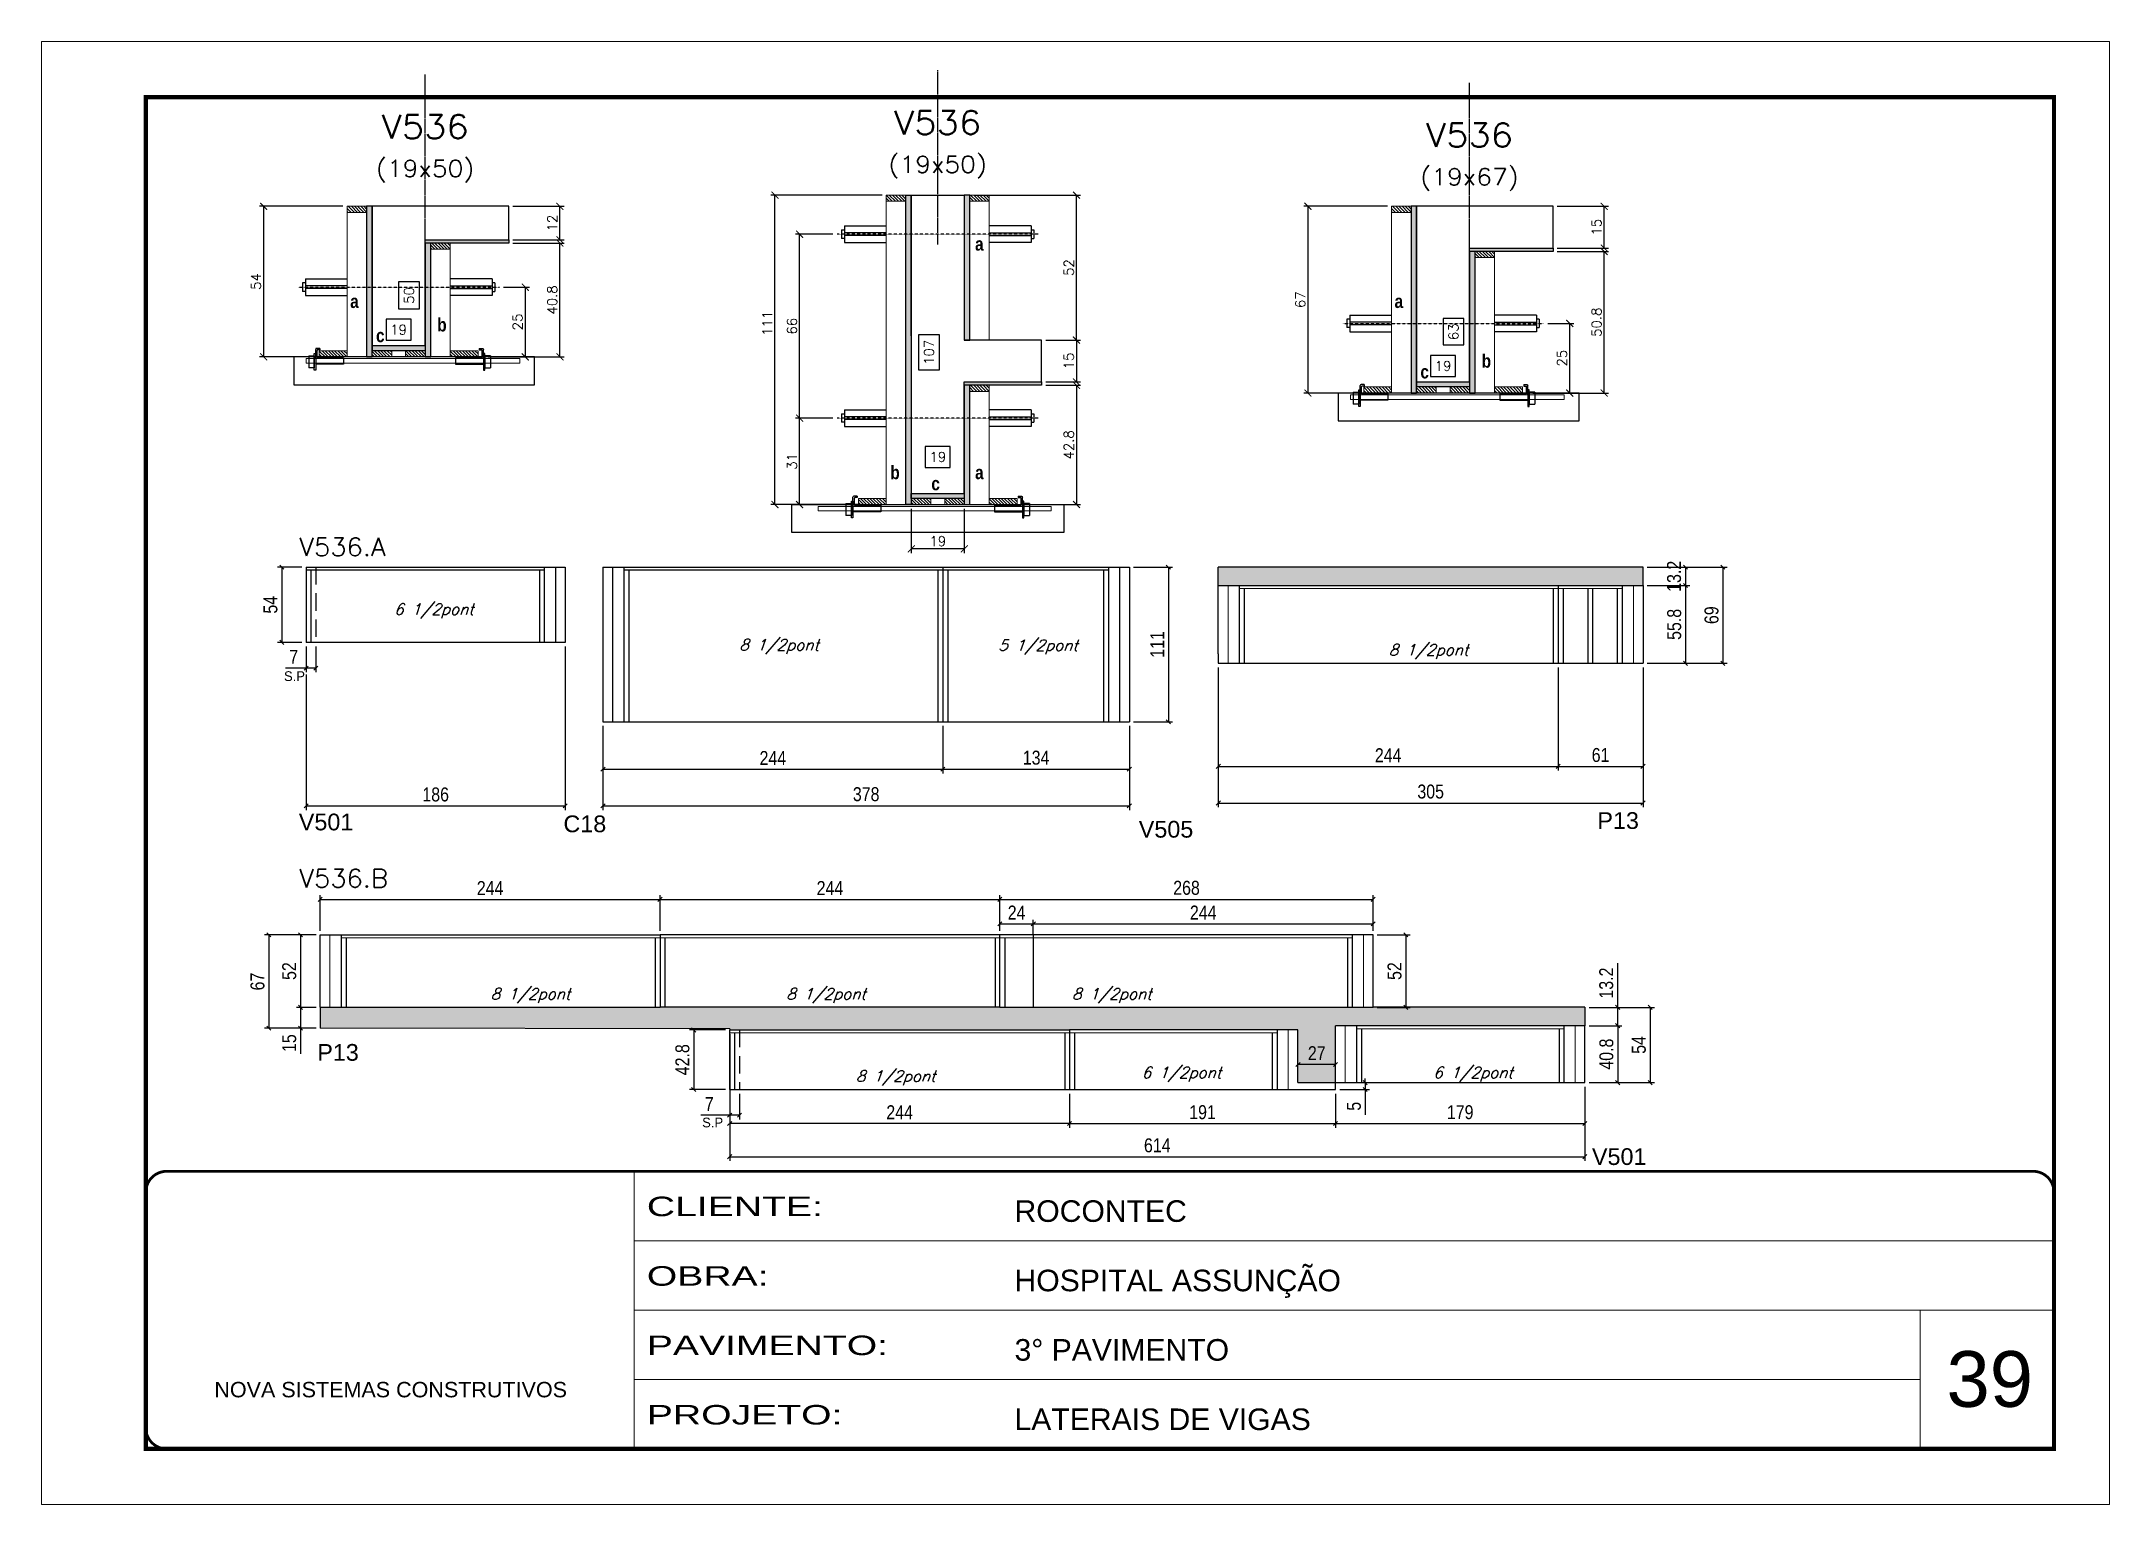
# Model space of a CAD drawing. Extents: x -21493 to -15213, y -12134 to 11887.
# Drawn here: x -18323 to -16838, y 500 to 1550 of the extents above; entities that cross this region are included whole.
import ezdxf
from ezdxf.enums import TextEntityAlignment as Align

# ---------------------------------------------------------------- set-up
doc = ezdxf.new("R2010")
doc.units = 0
for name, pattern in [('CONTINUO', [0]), ('DASHED', [0.75, 0.5, -0.25]), ('HIDDEN', [0.375, 0.25, -0.125])]:
    doc.linetypes.add(name, pattern=pattern)
for name, color, linetype in [('5', 5, 'Continuous'), ('barrote', 251, 'Continuous'), ('COTA', 241, 'Continuous'), ('Cota Seção (2x)', 4, 'Continuous'), ('detalhes', 4, 'Continuous'), ('Painéis', 200, 'Continuous'), ('presilha', 1, 'Continuous'), ('SARR_2.2x7', 40, 'Continuous'), ('SARR_3.5x7', 81, 'Continuous'), ('TENSOR', 3, 'Continuous'), ('texto', 7, 'Continuous'), ('Texto de Titulo', 7, 'Continuous'), ('Texto Qtd Sarr', 242, 'Continuous')]:
    doc.layers.add(name, color=color, linetype=linetype)
for name, color, linetype, lineweight in [('CARIMBO', 255, 'Continuous', 9), ('CONCRETO', 251, 'Continuous', 25), ('Folhas', 255, 'Continuous', 9), ('Hachura', 251, 'Continuous', 9), ('Madeira', 126, 'Continuous', 18), ('Sarr 2.2x7', 40, 'Continuous', 9), ('SARRAFO DE PRESSAO', 251, 'DASHED', 9), ('SCO-___-LAJ', 2, 'Continuous', 0), ('Texto Seção', 7, 'Continuous', 15)]:
    doc.layers.add(name, color=color, linetype=linetype, lineweight=lineweight)
doc.styles.add('ARIAL', font='arial.ttf')
doc.styles.add('COTA TECNICA', font='techl___.ttf', dxfattribs={"height": 10})
doc.styles.add('REGUA-120', font='ROMANS.shx', dxfattribs={"height": 15})
doc.styles.add('Romans', font='romans.shx')
doc.styles.add('ROMAS860', font='ROMAS860.SHX')
doc.styles.get("Standard").update_dxf_attribs({"font": 'arial.ttf'})
doc.styles.add('TECNICA', font='techb___.ttf', dxfattribs={"height": 10})
doc.styles.add('Tecnologia', font='')
doc.styles.get('Tecnologia').set_extended_font_data('Forgotten Futurist')
doc.dimstyles.new('Cota Seção (2x)', dxfattribs={"dimtxt": 7, "dimasz": 5, "dimexe": 3, "dimexo": 3, "dimgap": 2, "dimtad": 3, "dimdec": 1, "dimlfac": 0.5, "dimzin": 12, "dimdsep": 46, "dimtxsty": 'Romans', "dimblk": 'ARCHTICK', "dimcen": 0, "dimclrd": 4, "dimclre": 4, "dimclrt": 1, "dimadec": 1, "dimazin": 3, "dimtfac": 1, "dimtdec": 1, "dimtmove": 0, "dimatfit": 3, "dimldrblk": 'OBLIQUE', "dimfxl": 1, "dimtolj": 1, "dimtzin": 12, "dimarcsym": 0})
doc.dimstyles.new('Cota Seção interna', dxfattribs={"dimtxt": 7, "dimasz": 6, "dimexe": 0.18, "dimexo": 2, "dimgap": -4, "dimtad": 3, "dimdec": 1, "dimlfac": 0.5, "dimzin": 12, "dimdsep": 46, "dimtxsty": 'Romans', "dimblk": 'ARCHTICK', "dimcen": 0.09, "dimse1": 1, "dimse2": 1, "dimsd1": 1, "dimsd2": 1, "dimclrd": 180, "dimclre": 5, "dimclrt": 1, "dimadec": 0, "dimazin": 3, "dimtfac": 1, "dimtdec": 1, "dimtofl": 0, "dimtmove": 0, "dimatfit": 3, "dimldrblk": 'ARCHTICK', "dimfxl": 1, "dimtolj": 1, "dimtzin": 0, "dimarcsym": 0})
doc.dimstyles.new('PAINEL', dxfattribs={"dimtxt": 10, "dimasz": 3, "dimexe": 3, "dimexo": 3, "dimgap": 3, "dimtad": 1, "dimdec": 1, "dimzin": 12, "dimdsep": 46, "dimtxsty": 'COTA TECNICA', "dimblk1": 'OBLIQUE', "dimblk2": 'OBLIQUE', "dimsah": 1, "dimcen": 0.9, "dimclrd": 4, "dimclre": 4, "dimclrt": 240, "dimadec": 1, "dimazin": 3, "dimtfac": 1, "dimtdec": 1, "dimtmove": 0, "dimatfit": 3, "dimfxl": 1, "dimtolj": 1, "dimtzin": 12, "dimarcsym": 0})
pattern_1 = [(315, (5257.7932, -7011.9214), (1.12253202, 1.12253202), [])]

msp = doc.modelspace()

# ---------------------------------------------------------------- texts
at = {"layer": '5', "linetype": 'Continuous'}
for s, rotation, p in [('V501', 0.00004, (-18138.57, 983.91)), ('P13', 359.99996, (-17206.19, 984.93)), ('C18', 0.00004, (-17948.56, 982.57)), ('V505', 0.00004, (-17535.48, 978.68)), ('P13', 359.99996, (-18125.3, 818.57)), ('V501', 0.00004, (-17210.1, 743.78))]:
    msp.add_text(s, height=12, rotation=rotation, dxfattribs=at).set_placement(p)
at = {"layer": 'CARIMBO', "style": 'ARIAL'}
msp.add_text('39', height=40, dxfattribs=at).set_placement((-16955.55, 570.2))
at = {"layer": 'detalhes', "style": 'TECNICA'}
for s, p in [('a', (-17653, 1399.92)), ('a', (-18101.68, 1358.75)), ('a', (-17351.81, 1358.75)), ('b', (-18039.14, 1341.91)), ('c', (-18083.13, 1334.22)), ('b', (-17289.27, 1315.91)), ('c', (-17333.27, 1308.22)), ('b', (-17713.83, 1235.91)), ('c', (-17684.41, 1227.96)), ('a', (-17653, 1235.92))]:
    msp.add_text(s, height=9.6, dxfattribs=at).set_placement(p)
at = {"layer": 'texto', "color": 2, "char_height": 8, "attachment_point": 5, "style": 'Romans'}
for s, insert in [('{\\Q19;\\C256;6 1/2pont}', (-18041.56, 1141.28)), ('{\\Q19;\\C256;8 1/2pont}', (-17793.73, 1115.73)), ('{\\Q19;\\C256;5 1/2pont}', (-17607.83, 1115.39)), ('{\\Q19;\\C256;8 1/2pont}', (-17327.45, 1112.1)), ('{\\Q19;\\C256;8 1/2pont}', (-17972.23, 865.24)), ('{\\Q19;\\C256;8 1/2pont}', (-17760.02, 865.24)), ('{\\Q19;\\C256;8 1/2pont}', (-17554.86, 865.24)), ('{\\Q19;\\C256;8 1/2pont}', (-17710.02, 806.24)), ('{\\Q19;\\C256;6 1/2pont}', (-17504.86, 808.79)), ('{\\Q19;\\C256;6 1/2pont}', (-17295.5, 808.79))]:
    msp.add_mtext(s, dxfattribs=dict(at, insert=insert))
at = {"layer": 'texto', "color": 4, "char_height": 7, "attachment_point": 5, "style": 'ROMAS860'}
for insert in [(-18141.66, 1094.51), (-17841.43, 774.21)]:
    msp.add_mtext('S.P', dxfattribs=dict(at, insert=insert))
at = {"layer": 'Texto Seção', "style": 'REGUA-120', "width": 1.05}
for s, p in [('V536.A', (-18138.2, 1180.8)), ('V536.B', (-18138.2, 942.98))]:
    msp.add_text(s, height=13, dxfattribs=at).set_placement(p)

# ---------------------------------------------------------------- blocks, each defined once
blk = doc.blocks.new('titulo1')
at = {"layer": 'Defpoints', "color": 252, "linetype": 'HIDDEN', "ltscale": 2}
blk.add_line((0, 0), (0, 125), dxfattribs=at)
at = {"layer": 'Defpoints', "style": 'Romans', "oblique": 15}
blk.add_attdef('FOLHA', text='', height=10, dxfattribs=at).set_placement((0, 15.6), align=Align.MIDDLE_CENTER)
at = {"layer": 'Texto Qtd Sarr', "color": 3, "style": 'Romans', "oblique": 15}
for tag, height, p in [('TITULO', 17, (0, 71.4)), ('SEÇÃO', 12, (0, 41.5))]:
    blk.add_attdef(tag, text='', height=height, dxfattribs=at).set_placement(p, align=Align.MIDDLE_CENTER)
blk = doc.blocks.new('_ArchTick')
at = {"color": 0, "linetype": 'ByBlock', "const_width": 0.15}
blk.add_lwpolyline([(-0.5, -0.5), (0.5, 0.5)], dxfattribs=at)
blk = doc.blocks.new('*D1801')
at = {"layer": 'COTA', "color": 4, "lineweight": -2, "transparency": 16777216}
for p, q in [((-17984.9, 1405.3), (-17948.1, 1405.3)), ((-17951.1, 1323.7), (-17951.1, 1405.3)), ((-18002.5, 1323.7), (-17948.1, 1323.7))]:
    blk.add_line(p, q, dxfattribs=at)
at = {"layer": 'Defpoints', "color": 0, "transparency": 16777216}
for p in [(-17987.9, 1405.3), (-17951.1, 1405.3), (-18005.5, 1323.7)]:
    blk.add_point(p, dxfattribs=at)
at = {"layer": 'COTA', "color": 4, "lineweight": -2, "transparency": 16777216, "xscale": 5, "yscale": 5, "zscale": 5}
for p, rotation in [((-17951.1, 1405.3), 90), ((-17951.1, 1323.7), 270)]:
    blk.add_blockref('_ArchTick', p, dxfattribs=dict(at, rotation=rotation))
at = {"layer": 'COTA', "color": 1, "transparency": 16777216, "insert": (-17956.6, 1364.5), "char_height": 7, "attachment_point": 5, "rotation": 90, "style": 'Romans'}
blk.add_mtext('\\A1;40.8', dxfattribs=at)
blk = doc.blocks.new('_Oblique')
at = {"color": 0, "linetype": 'ByBlock', "lineweight": -2}
blk.add_line((-0.5, -0.5), (0.5, 0.5), dxfattribs=at)
blk = doc.blocks.new('*D1802')
at = {"layer": 'COTA', "color": 4, "lineweight": -2, "transparency": 16777216}
for p, q in [((-17984.9, 1431.7), (-17948.1, 1431.7)), ((-17951.1, 1407.7), (-17951.1, 1431.7)), ((-17984.9, 1407.7), (-17948.1, 1407.7))]:
    blk.add_line(p, q, dxfattribs=at)
at = {"layer": 'Defpoints', "color": 0, "transparency": 16777216}
for p in [(-17987.9, 1431.7), (-17951.1, 1431.7), (-17987.9, 1407.7)]:
    blk.add_point(p, dxfattribs=at)
at = {"layer": 'COTA', "color": 4, "lineweight": -2, "transparency": 16777216, "xscale": 5, "yscale": 5, "zscale": 5}
for p, rotation in [((-17951.1, 1431.7), 90), ((-17951.1, 1407.7), 270)]:
    blk.add_blockref('_ArchTick', p, dxfattribs=dict(at, rotation=rotation))
at = {"layer": 'COTA', "color": 1, "transparency": 16777216, "insert": (-17956.6, 1419.7), "char_height": 7, "attachment_point": 5, "rotation": 90, "style": 'Romans'}
blk.add_mtext('\\A1;12', dxfattribs=at)
blk = doc.blocks.new('*D1803')
at = {"layer": 'Cota Seção (2x)', "color": 180, "lineweight": -2, "transparency": 16777216}
for p, q in [((-18051.9, 1377.4), (-18066.9, 1377.4)), ((-18066.9, 1377.4), (-18066.9, 1358.1)), ((-18051.9, 1358.1), (-18051.9, 1377.4)), ((-18066.9, 1358.1), (-18051.9, 1358.1))]:
    blk.add_line(p, q, dxfattribs=at)
at = {"layer": 'Defpoints', "color": 0, "transparency": 16777216}
for p in [(-18047.9, 1431.7), (-18047.9, 1431.7), (-18047.9, 1331.7)]:
    blk.add_point(p, dxfattribs=at)
at = {"layer": 'Cota Seção (2x)', "color": 1, "transparency": 16777216, "insert": (-18059.4, 1367.7), "char_height": 7, "attachment_point": 5, "rotation": 90, "style": 'Romans'}
blk.add_mtext('\\A1;50', dxfattribs=at)
blk = doc.blocks.new('PRESILHA METÁLICA 1')
at = {"layer": 'presilha'}
for p, q in [((0, 13), (6, 13)), ((0, 13), (0, 0)), ((6, 0), (0, 0)), ((6, 15.5), (7.5, 15.5)), ((6, -2.5), (6, 15.5)), ((6, 13), (6, 0)), ((7.5, 10.6), (7.5, 19.9)), ((7.5, 15.5), (7.5, -2.5)), ((37.5, 4.1), (7.5, 4.1)), ((12, 21), (8.6, 21)), ((9, 11.6), (9, 18.9)), ((12, 19.5), (9.6, 19.5)), ((37.5, 11), (9.6, 11)), ((12, 21), (12, 19.5)), ((37.5, 11), (37.5, 4.1)), ((7.5, -2.5), (6, -2.5))]:
    blk.add_line(p, q, dxfattribs=at)
for centre, radius, start, end in [((8.6, 19.9), 1.14, 90, 180), ((9.6, 18.9), 0.57, 90, 180), ((9.6, 11.6), 0.57, 180, 270)]:
    blk.add_arc(centre, radius, start, end, dxfattribs=at)
blk = doc.blocks.new('*D1795')
at = {"layer": 'Cota Seção (2x)', "color": 180, "lineweight": -2, "transparency": 16777216}
for p, q in [((-18057.9, 1350.7), (-18075.9, 1350.7)), ((-18075.9, 1350.7), (-18075.9, 1335.7)), ((-18057.9, 1335.7), (-18057.9, 1350.7)), ((-18075.9, 1335.7), (-18057.9, 1335.7))]:
    blk.add_line(p, q, dxfattribs=at)
at = {"layer": 'Defpoints', "color": 0, "transparency": 16777216}
for p in [(-18085.9, 1323.7), (-18047.9, 1331.7), (-18047.9, 1323.7)]:
    blk.add_point(p, dxfattribs=at)
at = {"layer": 'Cota Seção (2x)', "color": 1, "transparency": 16777216, "insert": (-18066.9, 1343.2), "char_height": 7, "attachment_point": 5, "style": 'Romans'}
blk.add_mtext('\\A1;19', dxfattribs=at)
blk = doc.blocks.new('*D1796')
at = {"layer": 'COTA', "color": 4, "lineweight": -2, "transparency": 16777216}
for p, q in [((-18106.9, 1431.7), (-18166.8, 1431.7)), ((-18163.8, 1431.7), (-18163.8, 1323.7)), ((-18106.9, 1323.7), (-18166.8, 1323.7))]:
    blk.add_line(p, q, dxfattribs=at)
at = {"layer": 'Defpoints', "color": 0, "transparency": 16777216}
for p in [(-18103.9, 1431.7), (-18163.8, 1323.7), (-18103.9, 1323.7)]:
    blk.add_point(p, dxfattribs=at)
at = {"layer": 'COTA', "color": 4, "lineweight": -2, "transparency": 16777216, "xscale": 5, "yscale": 5, "zscale": 5}
for p, rotation in [((-18163.8, 1431.7), 90), ((-18163.8, 1323.7), 270)]:
    blk.add_blockref('_ArchTick', p, dxfattribs=dict(at, rotation=rotation))
at = {"layer": 'COTA', "color": 1, "transparency": 16777216, "insert": (-18169.3, 1377.7), "char_height": 7, "attachment_point": 5, "rotation": 90, "style": 'Romans'}
blk.add_mtext('\\A1;54', dxfattribs=at)
blk = doc.blocks.new('*D1797')
at = {"layer": 'COTA', "color": 4, "lineweight": -2, "transparency": 16777216}
for p, q in [((-17991.6, 1373.7), (-17973, 1373.7)), ((-17976, 1373.7), (-17976, 1323.7)), ((-17991.6, 1323.7), (-17973, 1323.7))]:
    blk.add_line(p, q, dxfattribs=at)
at = {"layer": 'Defpoints', "color": 0, "transparency": 16777216}
for p in [(-17994.6, 1373.7), (-17994.6, 1323.7), (-17976, 1323.7)]:
    blk.add_point(p, dxfattribs=at)
at = {"layer": 'COTA', "color": 4, "lineweight": -2, "transparency": 16777216, "xscale": 5, "yscale": 5, "zscale": 5}
for p, rotation in [((-17976, 1373.7), 90), ((-17976, 1323.7), 270)]:
    blk.add_blockref('_ArchTick', p, dxfattribs=dict(at, rotation=rotation))
at = {"layer": 'COTA', "color": 1, "transparency": 16777216, "insert": (-17981.5, 1348.7), "char_height": 7, "attachment_point": 5, "rotation": 90, "style": 'Romans'}
blk.add_mtext('\\A1;25', dxfattribs=at)
blk = doc.blocks.new('*D1798')
at = {"layer": 'COTA', "color": 4, "linetype": 'ByBlock', "lineweight": -2, "transparency": 16777216}
for p, q in [((-17947.3, 1115.8), (-17947.3, 998.5)), ((-18133.3, 1095.8), (-18133.3, 998.5)), ((-18133.3, 1001.5), (-17947.3, 1001.5))]:
    blk.add_line(p, q, dxfattribs=at)
at = {"layer": 'Defpoints', "color": 0, "linetype": 'ByBlock', "transparency": 16777216}
for p in [(-17947.3, 1118.8), (-18133.3, 1098.8), (-17947.3, 1001.5)]:
    blk.add_point(p, dxfattribs=at)
at = {"layer": 'COTA', "color": 4, "linetype": 'ByBlock', "lineweight": -2, "transparency": 16777216, "xscale": 3, "yscale": 3, "zscale": 3, "rotation": 180}
blk.add_blockref('_Oblique', (-18133.3, 1001.5), dxfattribs=at)
at = {"layer": 'COTA', "color": 4, "linetype": 'ByBlock', "lineweight": -2, "transparency": 16777216, "xscale": 3, "yscale": 3, "zscale": 3}
blk.add_blockref('_Oblique', (-17947.3, 1001.5), dxfattribs=at)
at = {"layer": 'COTA', "color": 240, "linetype": 'ByBlock', "transparency": 16777216, "insert": (-18040.3, 1009.6), "char_height": 10, "attachment_point": 5, "style": 'COTA TECNICA'}
blk.add_mtext('\\A1;186', dxfattribs=at)
blk = doc.blocks.new('*D1848')
at = {"layer": 'COTA', "color": 4, "lineweight": -2, "ltscale": 25, "transparency": 16777216}
for p, q in [((-18136.3, 1172.8), (-18153.8, 1172.8)), ((-18150.8, 1172.8), (-18150.8, 1118.8)), ((-18136.3, 1118.8), (-18153.8, 1118.8))]:
    blk.add_line(p, q, dxfattribs=at)
at = {"layer": 'Defpoints', "color": 0, "ltscale": 25, "transparency": 16777216}
for p in [(-18133.3, 1172.8), (-18150.8, 1118.8), (-18133.3, 1118.8)]:
    blk.add_point(p, dxfattribs=at)
at = {"layer": 'COTA', "color": 4, "lineweight": -2, "ltscale": 25, "transparency": 16777216, "xscale": 3, "yscale": 3, "zscale": 3}
for p, rotation in [((-18150.8, 1172.8), 90), ((-18150.8, 1118.8), 270)]:
    blk.add_blockref('_Oblique', p, dxfattribs=dict(at, rotation=rotation))
at = {"layer": 'COTA', "color": 240, "ltscale": 25, "transparency": 16777216, "insert": (-18158.9, 1145.8), "char_height": 10, "attachment_point": 5, "rotation": 90, "style": 'COTA TECNICA'}
blk.add_mtext('\\A1;54', dxfattribs=at)
blk = doc.blocks.new('*D1849')
at = {"layer": 'COTA', "color": 4, "lineweight": -2, "ltscale": 25, "transparency": 16777216}
for p, q in [((-18133.3, 1115.8), (-18133.3, 1097.3)), ((-18126.3, 1115.8), (-18126.3, 1097.3)), ((-18133.3, 1100.3), (-18148.1, 1100.3)), ((-18126.3, 1100.3), (-18133.3, 1100.3))]:
    blk.add_line(p, q, dxfattribs=at)
at = {"layer": 'Defpoints', "color": 0, "ltscale": 25, "transparency": 16777216}
for p in [(-18133.3, 1118.8), (-18126.3, 1118.8), (-18133.3, 1100.3)]:
    blk.add_point(p, dxfattribs=at)
at = {"layer": 'COTA', "color": 4, "lineweight": -2, "ltscale": 25, "transparency": 16777216, "xscale": 3, "yscale": 3, "zscale": 3, "rotation": 180}
blk.add_blockref('_Oblique', (-18133.3, 1100.3), dxfattribs=at)
at = {"layer": 'COTA', "color": 4, "lineweight": -2, "ltscale": 25, "transparency": 16777216, "xscale": 3, "yscale": 3, "zscale": 3}
blk.add_blockref('_Oblique', (-18126.3, 1100.3), dxfattribs=at)
at = {"layer": 'COTA', "color": 240, "ltscale": 25, "transparency": 16777216, "insert": (-18142.2, 1108.4), "char_height": 10, "attachment_point": 5, "style": 'COTA TECNICA'}
blk.add_mtext('\\A1;7', dxfattribs=at)
blk = doc.blocks.new('*D1850')
at = {"layer": 'COTA', "color": 4, "lineweight": -2, "ltscale": 25, "transparency": 16777216}
for p, q in [((-17920.2, 1058.8), (-17920.2, 1024.8)), ((-17676.2, 1058.8), (-17676.2, 1024.8)), ((-17920.2, 1027.8), (-17676.2, 1027.8))]:
    blk.add_line(p, q, dxfattribs=at)
at = {"layer": 'Defpoints', "color": 0, "ltscale": 25, "transparency": 16777216}
for p in [(-17920.2, 1061.8), (-17676.2, 1061.8), (-17676.2, 1027.8)]:
    blk.add_point(p, dxfattribs=at)
at = {"layer": 'COTA', "color": 4, "lineweight": -2, "ltscale": 25, "transparency": 16777216, "xscale": 3, "yscale": 3, "zscale": 3, "rotation": 180}
blk.add_blockref('_Oblique', (-17920.2, 1027.8), dxfattribs=at)
at = {"layer": 'COTA', "color": 4, "lineweight": -2, "ltscale": 25, "transparency": 16777216, "xscale": 3, "yscale": 3, "zscale": 3}
blk.add_blockref('_Oblique', (-17676.2, 1027.8), dxfattribs=at)
at = {"layer": 'COTA', "color": 240, "ltscale": 25, "transparency": 16777216, "insert": (-17798.2, 1035.8), "char_height": 10, "attachment_point": 5, "style": 'COTA TECNICA'}
blk.add_mtext('\\A1;244', dxfattribs=at)
blk = doc.blocks.new('*D1851')
at = {"layer": 'COTA', "color": 4, "lineweight": -2, "ltscale": 25, "transparency": 16777216}
for p, q in [((-17676.2, 1058.8), (-17676.2, 1024.8)), ((-17542.2, 1058.8), (-17542.2, 1024.8)), ((-17676.2, 1027.8), (-17542.2, 1027.8))]:
    blk.add_line(p, q, dxfattribs=at)
at = {"layer": 'Defpoints', "color": 0, "ltscale": 25, "transparency": 16777216}
for p in [(-17676.2, 1061.8), (-17542.2, 1061.8), (-17542.2, 1027.8)]:
    blk.add_point(p, dxfattribs=at)
at = {"layer": 'COTA', "color": 4, "lineweight": -2, "ltscale": 25, "transparency": 16777216, "xscale": 3, "yscale": 3, "zscale": 3, "rotation": 180}
blk.add_blockref('_Oblique', (-17676.2, 1027.8), dxfattribs=at)
at = {"layer": 'COTA', "color": 4, "lineweight": -2, "ltscale": 25, "transparency": 16777216, "xscale": 3, "yscale": 3, "zscale": 3}
blk.add_blockref('_Oblique', (-17542.2, 1027.8), dxfattribs=at)
at = {"layer": 'COTA', "color": 240, "ltscale": 25, "transparency": 16777216, "insert": (-17609.2, 1036), "char_height": 10, "attachment_point": 5, "style": 'COTA TECNICA'}
blk.add_mtext('\\A1;134', dxfattribs=at)
blk = doc.blocks.new('*D1852')
at = {"layer": 'COTA', "color": 4, "lineweight": -2, "ltscale": 25, "transparency": 16777216}
for p, q in [((-17539.2, 1172.8), (-17511.2, 1172.8)), ((-17514.2, 1172.8), (-17514.2, 1061.8)), ((-17539.2, 1061.8), (-17511.2, 1061.8))]:
    blk.add_line(p, q, dxfattribs=at)
at = {"layer": 'Defpoints', "color": 0, "ltscale": 25, "transparency": 16777216}
for p in [(-17542.2, 1172.8), (-17542.2, 1061.8), (-17514.2, 1061.8)]:
    blk.add_point(p, dxfattribs=at)
at = {"layer": 'COTA', "color": 4, "lineweight": -2, "ltscale": 25, "transparency": 16777216, "xscale": 3, "yscale": 3, "zscale": 3}
for p, rotation in [((-17514.2, 1172.8), 90), ((-17514.2, 1061.8), 270)]:
    blk.add_blockref('_Oblique', p, dxfattribs=dict(at, rotation=rotation))
at = {"layer": 'COTA', "color": 240, "ltscale": 25, "transparency": 16777216, "insert": (-17522.2, 1117.3), "char_height": 10, "attachment_point": 5, "rotation": 90, "style": 'COTA TECNICA'}
blk.add_mtext('\\A1;111', dxfattribs=at)
blk = doc.blocks.new('*D1853')
at = {"layer": 'COTA', "color": 4, "lineweight": -2, "ltscale": 25, "transparency": 16777216}
for p, q in [((-17920.2, 1058.8), (-17920.2, 998.5)), ((-17542.2, 1058.8), (-17542.2, 998.5)), ((-17920.2, 1001.5), (-17542.2, 1001.5))]:
    blk.add_line(p, q, dxfattribs=at)
at = {"layer": 'Defpoints', "color": 0, "ltscale": 25, "transparency": 16777216}
for p in [(-17920.2, 1061.8), (-17542.2, 1061.8), (-17542.2, 1001.5)]:
    blk.add_point(p, dxfattribs=at)
at = {"layer": 'COTA', "color": 4, "lineweight": -2, "ltscale": 25, "transparency": 16777216, "xscale": 3, "yscale": 3, "zscale": 3, "rotation": 180}
blk.add_blockref('_Oblique', (-17920.2, 1001.5), dxfattribs=at)
at = {"layer": 'COTA', "color": 4, "lineweight": -2, "ltscale": 25, "transparency": 16777216, "xscale": 3, "yscale": 3, "zscale": 3}
blk.add_blockref('_Oblique', (-17542.2, 1001.5), dxfattribs=at)
at = {"layer": 'COTA', "color": 240, "ltscale": 25, "transparency": 16777216, "insert": (-17731.2, 1009.8), "char_height": 10, "attachment_point": 5, "style": 'COTA TECNICA'}
blk.add_mtext('\\A1;378', dxfattribs=at)
blk = doc.blocks.new('*D1854')
at = {"layer": 'COTA', "color": 4, "lineweight": -2, "ltscale": 25, "transparency": 16777216}
for p, q in [((-17478.4, 1100.8), (-17478.4, 1026.8)), ((-17234.4, 1100.8), (-17234.4, 1026.8)), ((-17478.4, 1029.8), (-17234.4, 1029.8))]:
    blk.add_line(p, q, dxfattribs=at)
at = {"layer": 'Defpoints', "color": 0, "ltscale": 25, "transparency": 16777216}
for p in [(-17478.4, 1103.8), (-17234.4, 1103.8), (-17234.4, 1029.8)]:
    blk.add_point(p, dxfattribs=at)
at = {"layer": 'COTA', "color": 4, "lineweight": -2, "ltscale": 25, "transparency": 16777216, "xscale": 3, "yscale": 3, "zscale": 3, "rotation": 180}
blk.add_blockref('_Oblique', (-17478.4, 1029.8), dxfattribs=at)
at = {"layer": 'COTA', "color": 4, "lineweight": -2, "ltscale": 25, "transparency": 16777216, "xscale": 3, "yscale": 3, "zscale": 3}
blk.add_blockref('_Oblique', (-17234.4, 1029.8), dxfattribs=at)
at = {"layer": 'COTA', "color": 240, "ltscale": 25, "transparency": 16777216, "insert": (-17356.4, 1037.8), "char_height": 10, "attachment_point": 5, "style": 'COTA TECNICA'}
blk.add_mtext('\\A1;244', dxfattribs=at)
blk = doc.blocks.new('*D1855')
at = {"layer": 'COTA', "color": 4, "lineweight": -2, "ltscale": 25, "transparency": 16777216}
for p, q in [((-17234.4, 1100.8), (-17234.4, 1026.8)), ((-17173.4, 1100.8), (-17173.4, 1026.8)), ((-17234.4, 1029.8), (-17173.4, 1029.8))]:
    blk.add_line(p, q, dxfattribs=at)
at = {"layer": 'Defpoints', "color": 0, "ltscale": 25, "transparency": 16777216}
for p in [(-17234.4, 1103.8), (-17173.4, 1103.8), (-17173.4, 1029.8)]:
    blk.add_point(p, dxfattribs=at)
at = {"layer": 'COTA', "color": 4, "lineweight": -2, "ltscale": 25, "transparency": 16777216, "xscale": 3, "yscale": 3, "zscale": 3, "rotation": 180}
blk.add_blockref('_Oblique', (-17234.4, 1029.8), dxfattribs=at)
at = {"layer": 'COTA', "color": 4, "lineweight": -2, "ltscale": 25, "transparency": 16777216, "xscale": 3, "yscale": 3, "zscale": 3}
blk.add_blockref('_Oblique', (-17173.4, 1029.8), dxfattribs=at)
at = {"layer": 'COTA', "color": 240, "ltscale": 25, "transparency": 16777216, "insert": (-17203.9, 1037.9), "char_height": 10, "attachment_point": 5, "style": 'COTA TECNICA'}
blk.add_mtext('\\A1;61', dxfattribs=at)
blk = doc.blocks.new('*D1856')
at = {"layer": 'COTA', "color": 4, "lineweight": -2, "ltscale": 25, "transparency": 16777216}
for p, q in [((-17170.4, 1159.6), (-17139.9, 1159.6)), ((-17142.9, 1159.6), (-17142.9, 1103.8)), ((-17170.4, 1103.8), (-17139.9, 1103.8))]:
    blk.add_line(p, q, dxfattribs=at)
at = {"layer": 'Defpoints', "color": 0, "ltscale": 25, "transparency": 16777216}
for p in [(-17173.4, 1159.6), (-17173.4, 1103.8), (-17142.9, 1103.8)]:
    blk.add_point(p, dxfattribs=at)
at = {"layer": 'COTA', "color": 4, "lineweight": -2, "ltscale": 25, "transparency": 16777216, "xscale": 3, "yscale": 3, "zscale": 3}
for p, rotation in [((-17142.9, 1159.6), 90), ((-17142.9, 1103.8), 270)]:
    blk.add_blockref('_Oblique', p, dxfattribs=dict(at, rotation=rotation))
at = {"layer": 'COTA', "color": 240, "ltscale": 25, "transparency": 16777216, "insert": (-17151, 1131.7), "char_height": 10, "attachment_point": 5, "rotation": 90, "style": 'COTA TECNICA'}
blk.add_mtext('\\A1;55.8', dxfattribs=at)
blk = doc.blocks.new('*D1799')
at = {"layer": 'COTA', "color": 4, "lineweight": -2, "ltscale": 25, "transparency": 16777216}
for p, q in [((-17478.4, 1100.8), (-17478.4, 1000.5)), ((-17173.4, 1100.8), (-17173.4, 1000.5)), ((-17478.4, 1003.5), (-17173.4, 1003.5))]:
    blk.add_line(p, q, dxfattribs=at)
at = {"layer": 'Defpoints', "color": 0, "ltscale": 25, "transparency": 16777216}
for p in [(-17478.4, 1103.8), (-17173.4, 1103.8), (-17173.4, 1003.5)]:
    blk.add_point(p, dxfattribs=at)
at = {"layer": 'COTA', "color": 4, "lineweight": -2, "ltscale": 25, "transparency": 16777216, "xscale": 3, "yscale": 3, "zscale": 3, "rotation": 180}
blk.add_blockref('_Oblique', (-17478.4, 1003.5), dxfattribs=at)
at = {"layer": 'COTA', "color": 4, "lineweight": -2, "ltscale": 25, "transparency": 16777216, "xscale": 3, "yscale": 3, "zscale": 3}
blk.add_blockref('_Oblique', (-17173.4, 1003.5), dxfattribs=at)
at = {"layer": 'COTA', "color": 240, "ltscale": 25, "transparency": 16777216, "insert": (-17325.9, 1011.7), "char_height": 10, "attachment_point": 5, "style": 'COTA TECNICA'}
blk.add_mtext('\\A1;305', dxfattribs=at)
blk = doc.blocks.new('*D1857')
at = {"layer": 'COTA', "color": 4, "lineweight": -2, "ltscale": 25, "transparency": 16777216}
for p, q in [((-17170.4, 1172.8), (-17139.9, 1172.8)), ((-17170.4, 1159.6), (-17139.9, 1159.6)), ((-17142.9, 1172.8), (-17142.9, 1159.6))]:
    blk.add_line(p, q, dxfattribs=at)
at = {"layer": 'Defpoints', "color": 0, "ltscale": 25, "transparency": 16777216}
for p in [(-17173.4, 1172.8), (-17173.4, 1159.6), (-17142.9, 1159.6)]:
    blk.add_point(p, dxfattribs=at)
at = {"layer": 'COTA', "color": 4, "lineweight": -2, "ltscale": 25, "transparency": 16777216, "xscale": 3, "yscale": 3, "zscale": 3}
for p, rotation in [((-17142.9, 1172.8), 90), ((-17142.9, 1159.6), 270)]:
    blk.add_blockref('_Oblique', p, dxfattribs=dict(at, rotation=rotation))
at = {"layer": 'COTA', "color": 240, "ltscale": 25, "transparency": 16777216, "insert": (-17151.1, 1166.2), "char_height": 10, "attachment_point": 5, "rotation": 90, "style": 'COTA TECNICA'}
blk.add_mtext('\\A1;13.2', dxfattribs=at)
blk = doc.blocks.new('*D1800')
at = {"layer": 'COTA', "color": 4, "lineweight": -2, "ltscale": 25, "transparency": 16777216}
for p, q in [((-17170.4, 1172.8), (-17113.1, 1172.8)), ((-17116.1, 1172.8), (-17116.1, 1103.8)), ((-17170.4, 1103.8), (-17113.1, 1103.8))]:
    blk.add_line(p, q, dxfattribs=at)
at = {"layer": 'Defpoints', "color": 0, "ltscale": 25, "transparency": 16777216}
for p in [(-17173.4, 1172.8), (-17173.4, 1103.8), (-17116.1, 1103.8)]:
    blk.add_point(p, dxfattribs=at)
at = {"layer": 'COTA', "color": 4, "lineweight": -2, "ltscale": 25, "transparency": 16777216, "xscale": 3, "yscale": 3, "zscale": 3}
for p, rotation in [((-17116.1, 1172.8), 90), ((-17116.1, 1103.8), 270)]:
    blk.add_blockref('_Oblique', p, dxfattribs=dict(at, rotation=rotation))
at = {"layer": 'COTA', "color": 240, "ltscale": 25, "transparency": 16777216, "insert": (-17124.2, 1138.3), "char_height": 10, "attachment_point": 5, "rotation": 90, "style": 'COTA TECNICA'}
blk.add_mtext('\\A1;69', dxfattribs=at)
blk = doc.blocks.new('*D1758')
at = {"layer": 'COTA', "color": 4, "lineweight": -2, "ltscale": 25, "transparency": 16777216}
for p, q in [((-18126.2, 908.9), (-18140.3, 908.9)), ((-18137.3, 908.9), (-18137.3, 856.9)), ((-18126.2, 856.9), (-18140.3, 856.9))]:
    blk.add_line(p, q, dxfattribs=at)
at = {"layer": 'Defpoints', "color": 0, "ltscale": 25, "transparency": 16777216}
for p in [(-18123.2, 908.9), (-18137.3, 856.9), (-18123.2, 856.9)]:
    blk.add_point(p, dxfattribs=at)
at = {"layer": 'COTA', "color": 4, "lineweight": -2, "ltscale": 25, "transparency": 16777216, "xscale": 3, "yscale": 3, "zscale": 3}
for p, rotation in [((-18137.3, 908.9), 90), ((-18137.3, 856.9), 270)]:
    blk.add_blockref('_Oblique', p, dxfattribs=dict(at, rotation=rotation))
at = {"layer": 'COTA', "color": 240, "ltscale": 25, "transparency": 16777216, "insert": (-18145.4, 882.9), "char_height": 10, "attachment_point": 5, "rotation": 90, "style": 'COTA TECNICA'}
blk.add_mtext('\\A1;52', dxfattribs=at)
blk = doc.blocks.new('*D1759')
at = {"layer": 'COTA', "color": 4, "lineweight": -2, "ltscale": 25, "transparency": 16777216}
for p, q in [((-17829.2, 837.7), (-17829.2, 770.5)), ((-17585.2, 794.9), (-17585.2, 770.5)), ((-17585.2, 773.5), (-17829.2, 773.5))]:
    blk.add_line(p, q, dxfattribs=at)
at = {"layer": 'Defpoints', "color": 0, "ltscale": 25, "transparency": 16777216}
for p in [(-17829.2, 840.7), (-17585.2, 797.9), (-17829.2, 773.5)]:
    blk.add_point(p, dxfattribs=at)
at = {"layer": 'COTA', "color": 4, "lineweight": -2, "ltscale": 25, "transparency": 16777216, "xscale": 3, "yscale": 3, "zscale": 3, "rotation": 180}
blk.add_blockref('_Oblique', (-17829.2, 773.5), dxfattribs=at)
at = {"layer": 'COTA', "color": 4, "lineweight": -2, "ltscale": 25, "transparency": 16777216, "xscale": 3, "yscale": 3, "zscale": 3}
blk.add_blockref('_Oblique', (-17585.2, 773.5), dxfattribs=at)
at = {"layer": 'COTA', "color": 240, "ltscale": 25, "transparency": 16777216, "insert": (-17707.2, 781.6), "char_height": 10, "attachment_point": 5, "style": 'COTA TECNICA'}
blk.add_mtext('\\A1;244', dxfattribs=at)
blk = doc.blocks.new('*D1760')
at = {"layer": 'COTA', "color": 4, "lineweight": -2, "ltscale": 25, "transparency": 16777216}
for p, q in [((-18126.2, 908.9), (-18163.1, 908.9)), ((-18160.1, 908.9), (-18160.1, 841.9)), ((-18126.2, 841.9), (-18163.1, 841.9))]:
    blk.add_line(p, q, dxfattribs=at)
at = {"layer": 'Defpoints', "color": 0, "ltscale": 25, "transparency": 16777216}
for p in [(-18123.2, 908.9), (-18160.1, 841.9), (-18123.2, 841.9)]:
    blk.add_point(p, dxfattribs=at)
at = {"layer": 'COTA', "color": 4, "lineweight": -2, "ltscale": 25, "transparency": 16777216, "xscale": 3, "yscale": 3, "zscale": 3}
for p, rotation in [((-18160.1, 908.9), 90), ((-18160.1, 841.9), 270)]:
    blk.add_blockref('_Oblique', p, dxfattribs=dict(at, rotation=rotation))
at = {"layer": 'COTA', "color": 240, "ltscale": 25, "transparency": 16777216, "insert": (-18168.2, 875.4), "char_height": 10, "attachment_point": 5, "rotation": 90, "style": 'COTA TECNICA'}
blk.add_mtext('\\A1;67', dxfattribs=at)
blk = doc.blocks.new('*D1761')
at = {"layer": 'COTA', "color": 4, "lineweight": -2, "ltscale": 25, "transparency": 16777216}
for p, q in [((-18126.2, 856.9), (-18140.3, 856.9)), ((-18137.3, 856.9), (-18137.3, 841.9)), ((-18126.2, 841.9), (-18140.3, 841.9)), ((-18137.3, 841.9), (-18137.3, 823.5))]:
    blk.add_line(p, q, dxfattribs=at)
at = {"layer": 'Defpoints', "color": 0, "ltscale": 25, "transparency": 16777216}
for p in [(-18123.2, 856.9), (-18137.3, 841.9), (-18123.2, 841.9)]:
    blk.add_point(p, dxfattribs=at)
at = {"layer": 'COTA', "color": 4, "lineweight": -2, "ltscale": 25, "transparency": 16777216, "xscale": 3, "yscale": 3, "zscale": 3}
for p, rotation in [((-18137.3, 856.9), 90), ((-18137.3, 841.9), 270)]:
    blk.add_blockref('_Oblique', p, dxfattribs=dict(at, rotation=rotation))
at = {"layer": 'COTA', "color": 240, "ltscale": 25, "transparency": 16777216, "insert": (-18145.4, 831.2), "char_height": 10, "attachment_point": 5, "rotation": 90, "style": 'COTA TECNICA'}
blk.add_mtext('\\A1;15', dxfattribs=at)
blk = doc.blocks.new('*D1817')
at = {"layer": 'COTA', "color": 4, "lineweight": -2, "ltscale": 25, "transparency": 16777216}
for p, q in [((-18123.2, 911.9), (-18123.2, 937.4)), ((-17879.2, 911.9), (-17879.2, 937.4)), ((-18123.2, 934.4), (-17879.2, 934.4))]:
    blk.add_line(p, q, dxfattribs=at)
at = {"layer": 'Defpoints', "color": 0, "ltscale": 25, "transparency": 16777216}
for p in [(-17879.2, 934.4), (-18123.2, 908.9), (-17879.2, 908.9)]:
    blk.add_point(p, dxfattribs=at)
at = {"layer": 'COTA', "color": 4, "lineweight": -2, "ltscale": 25, "transparency": 16777216, "xscale": 3, "yscale": 3, "zscale": 3, "rotation": 180}
blk.add_blockref('_Oblique', (-18123.2, 934.4), dxfattribs=at)
at = {"layer": 'COTA', "color": 4, "lineweight": -2, "ltscale": 25, "transparency": 16777216, "xscale": 3, "yscale": 3, "zscale": 3}
blk.add_blockref('_Oblique', (-17879.2, 934.4), dxfattribs=at)
at = {"layer": 'COTA', "color": 240, "ltscale": 25, "transparency": 16777216, "insert": (-18001.2, 942.5), "char_height": 10, "attachment_point": 5, "style": 'COTA TECNICA'}
blk.add_mtext('\\A1;244', dxfattribs=at)
blk = doc.blocks.new('*D1818')
at = {"layer": 'COTA', "color": 4, "lineweight": -2, "ltscale": 25, "transparency": 16777216}
for p, q in [((-17879.2, 911.9), (-17879.2, 937.4)), ((-17635.2, 911.9), (-17635.2, 937.4)), ((-17879.2, 934.4), (-17635.2, 934.4))]:
    blk.add_line(p, q, dxfattribs=at)
at = {"layer": 'Defpoints', "color": 0, "ltscale": 25, "transparency": 16777216}
for p in [(-17635.2, 934.4), (-17879.2, 908.9), (-17635.2, 908.9)]:
    blk.add_point(p, dxfattribs=at)
at = {"layer": 'COTA', "color": 4, "lineweight": -2, "ltscale": 25, "transparency": 16777216, "xscale": 3, "yscale": 3, "zscale": 3, "rotation": 180}
blk.add_blockref('_Oblique', (-17879.2, 934.4), dxfattribs=at)
at = {"layer": 'COTA', "color": 4, "lineweight": -2, "ltscale": 25, "transparency": 16777216, "xscale": 3, "yscale": 3, "zscale": 3}
blk.add_blockref('_Oblique', (-17635.2, 934.4), dxfattribs=at)
at = {"layer": 'COTA', "color": 240, "ltscale": 25, "transparency": 16777216, "insert": (-17757.2, 942.5), "char_height": 10, "attachment_point": 5, "style": 'COTA TECNICA'}
blk.add_mtext('\\A1;244', dxfattribs=at)
blk = doc.blocks.new('*D1819')
at = {"layer": 'COTA', "color": 4, "lineweight": -2, "ltscale": 25, "transparency": 16777216}
for p, q in [((-17635.2, 911.9), (-17635.2, 937.4)), ((-17367.2, 911.9), (-17367.2, 937.4)), ((-17635.2, 934.4), (-17367.2, 934.4))]:
    blk.add_line(p, q, dxfattribs=at)
at = {"layer": 'Defpoints', "color": 0, "ltscale": 25, "transparency": 16777216}
for p in [(-17367.2, 934.4), (-17635.2, 908.9), (-17367.2, 908.9)]:
    blk.add_point(p, dxfattribs=at)
at = {"layer": 'COTA', "color": 4, "lineweight": -2, "ltscale": 25, "transparency": 16777216, "xscale": 3, "yscale": 3, "zscale": 3, "rotation": 180}
blk.add_blockref('_Oblique', (-17635.2, 934.4), dxfattribs=at)
at = {"layer": 'COTA', "color": 4, "lineweight": -2, "ltscale": 25, "transparency": 16777216, "xscale": 3, "yscale": 3, "zscale": 3}
blk.add_blockref('_Oblique', (-17367.2, 934.4), dxfattribs=at)
at = {"layer": 'COTA', "color": 240, "ltscale": 25, "transparency": 16777216, "insert": (-17501.2, 942.6), "char_height": 10, "attachment_point": 5, "style": 'COTA TECNICA'}
blk.add_mtext('\\A1;268', dxfattribs=at)
blk = doc.blocks.new('*D1820')
at = {"layer": 'COTA', "color": 4, "lineweight": -2, "ltscale": 25, "transparency": 16777216}
for p, q in [((-17585.2, 794.9), (-17585.2, 770.5)), ((-17394.2, 794.9), (-17394.2, 770.5)), ((-17585.2, 773.5), (-17394.2, 773.5))]:
    blk.add_line(p, q, dxfattribs=at)
at = {"layer": 'Defpoints', "color": 0, "ltscale": 25, "transparency": 16777216}
for p in [(-17585.2, 797.9), (-17394.2, 797.9), (-17394.2, 773.5)]:
    blk.add_point(p, dxfattribs=at)
at = {"layer": 'COTA', "color": 4, "lineweight": -2, "ltscale": 25, "transparency": 16777216, "xscale": 3, "yscale": 3, "zscale": 3, "rotation": 180}
blk.add_blockref('_Oblique', (-17585.2, 773.5), dxfattribs=at)
at = {"layer": 'COTA', "color": 4, "lineweight": -2, "ltscale": 25, "transparency": 16777216, "xscale": 3, "yscale": 3, "zscale": 3}
blk.add_blockref('_Oblique', (-17394.2, 773.5), dxfattribs=at)
at = {"layer": 'COTA', "color": 240, "ltscale": 25, "transparency": 16777216, "insert": (-17489.7, 781.6), "char_height": 10, "attachment_point": 5, "style": 'COTA TECNICA'}
blk.add_mtext('\\A1;191', dxfattribs=at)
blk = doc.blocks.new('*D1821')
at = {"layer": 'COTA', "color": 4, "lineweight": -2, "ltscale": 25, "transparency": 16777216}
for p, q in [((-17829.2, 794.9), (-17829.2, 746.7)), ((-17215.2, 799.9), (-17215.2, 746.7)), ((-17829.2, 749.7), (-17215.2, 749.7))]:
    blk.add_line(p, q, dxfattribs=at)
at = {"layer": 'Defpoints', "color": 0, "ltscale": 25, "transparency": 16777216}
for p in [(-17215.2, 802.9), (-17829.2, 797.9), (-17215.2, 749.7)]:
    blk.add_point(p, dxfattribs=at)
at = {"layer": 'COTA', "color": 4, "lineweight": -2, "ltscale": 25, "transparency": 16777216, "xscale": 3, "yscale": 3, "zscale": 3, "rotation": 180}
blk.add_blockref('_Oblique', (-17829.2, 749.7), dxfattribs=at)
at = {"layer": 'COTA', "color": 4, "lineweight": -2, "ltscale": 25, "transparency": 16777216, "xscale": 3, "yscale": 3, "zscale": 3}
blk.add_blockref('_Oblique', (-17215.2, 749.7), dxfattribs=at)
at = {"layer": 'COTA', "color": 240, "ltscale": 25, "transparency": 16777216, "insert": (-17522.2, 757.8), "char_height": 10, "attachment_point": 5, "style": 'COTA TECNICA'}
blk.add_mtext('\\A1;614', dxfattribs=at)
blk = doc.blocks.new('*D1822')
at = {"layer": 'COTA', "color": 4, "lineweight": -2, "ltscale": 25, "transparency": 16777216}
for p, q in [((-17832.2, 840.7), (-17858, 840.7)), ((-17855, 840.7), (-17855, 797.9)), ((-17832.2, 797.9), (-17858, 797.9))]:
    blk.add_line(p, q, dxfattribs=at)
at = {"layer": 'Defpoints', "color": 0, "ltscale": 25, "transparency": 16777216}
for p in [(-17829.2, 840.7), (-17855, 797.9), (-17829.2, 797.9)]:
    blk.add_point(p, dxfattribs=at)
at = {"layer": 'COTA', "color": 4, "lineweight": -2, "ltscale": 25, "transparency": 16777216, "xscale": 3, "yscale": 3, "zscale": 3}
for p, rotation in [((-17855, 840.7), 90), ((-17855, 797.9), 270)]:
    blk.add_blockref('_Oblique', p, dxfattribs=dict(at, rotation=rotation))
at = {"layer": 'COTA', "color": 240, "ltscale": 25, "transparency": 16777216, "insert": (-17863.1, 819.3), "char_height": 10, "attachment_point": 5, "rotation": 90, "style": 'COTA TECNICA'}
blk.add_mtext('\\A1;42.8', dxfattribs=at)
blk = doc.blocks.new('*D1823')
at = {"layer": 'COTA', "color": 4, "lineweight": -2, "ltscale": 25, "transparency": 16777216}
for p, q in [((-17635.2, 911.9), (-17635.2, 919.8)), ((-17635.2, 916.8), (-17611.2, 916.8)), ((-17611.2, 909.7), (-17611.2, 919.8))]:
    blk.add_line(p, q, dxfattribs=at)
at = {"layer": 'Defpoints', "color": 0, "ltscale": 25, "transparency": 16777216}
for p in [(-17635.2, 908.9), (-17611.2, 916.8), (-17611.2, 906.7)]:
    blk.add_point(p, dxfattribs=at)
at = {"layer": 'COTA', "color": 4, "lineweight": -2, "ltscale": 25, "transparency": 16777216, "xscale": 3, "yscale": 3, "zscale": 3, "rotation": 180}
blk.add_blockref('_Oblique', (-17635.2, 916.8), dxfattribs=at)
at = {"layer": 'COTA', "color": 4, "lineweight": -2, "ltscale": 25, "transparency": 16777216, "xscale": 3, "yscale": 3, "zscale": 3}
blk.add_blockref('_Oblique', (-17611.2, 916.8), dxfattribs=at)
at = {"layer": 'COTA', "color": 240, "ltscale": 25, "transparency": 16777216, "insert": (-17623.2, 924.9), "char_height": 10, "attachment_point": 5, "style": 'COTA TECNICA'}
blk.add_mtext('\\A1;24', dxfattribs=at)
blk = doc.blocks.new('*D1824')
at = {"layer": 'COTA', "color": 4, "lineweight": -2, "ltscale": 25, "transparency": 16777216}
for p, q in [((-17611.2, 911.9), (-17611.2, 919.8)), ((-17611.2, 916.8), (-17367.2, 916.8)), ((-17367.2, 911.9), (-17367.2, 919.8))]:
    blk.add_line(p, q, dxfattribs=at)
at = {"layer": 'Defpoints', "color": 0, "ltscale": 25, "transparency": 16777216}
for p in [(-17611.2, 908.9), (-17367.2, 916.8), (-17367.2, 908.9)]:
    blk.add_point(p, dxfattribs=at)
at = {"layer": 'COTA', "color": 4, "lineweight": -2, "ltscale": 25, "transparency": 16777216, "xscale": 3, "yscale": 3, "zscale": 3, "rotation": 180}
blk.add_blockref('_Oblique', (-17611.2, 916.8), dxfattribs=at)
at = {"layer": 'COTA', "color": 4, "lineweight": -2, "ltscale": 25, "transparency": 16777216, "xscale": 3, "yscale": 3, "zscale": 3}
blk.add_blockref('_Oblique', (-17367.2, 916.8), dxfattribs=at)
at = {"layer": 'COTA', "color": 240, "ltscale": 25, "transparency": 16777216, "insert": (-17489.2, 924.9), "char_height": 10, "attachment_point": 5, "style": 'COTA TECNICA'}
blk.add_mtext('\\A1;244', dxfattribs=at)
blk = doc.blocks.new('*D1825')
at = {"layer": 'COTA', "color": 4, "lineweight": -2, "ltscale": 25, "transparency": 16777216}
for p, q in [((-17421.2, 817.6), (-17421.2, 818.9)), ((-17394.2, 817.6), (-17394.2, 818.9)), ((-17394.2, 815.9), (-17421.2, 815.9))]:
    blk.add_line(p, q, dxfattribs=at)
at = {"layer": 'Defpoints', "color": 0, "ltscale": 25, "transparency": 16777216}
for p in [(-17421.2, 815.9), (-17421.2, 814.6), (-17394.2, 814.6)]:
    blk.add_point(p, dxfattribs=at)
at = {"layer": 'COTA', "color": 4, "lineweight": -2, "ltscale": 25, "transparency": 16777216, "xscale": 3, "yscale": 3, "zscale": 3, "rotation": 180}
blk.add_blockref('_Oblique', (-17421.2, 815.9), dxfattribs=at)
at = {"layer": 'COTA', "color": 4, "lineweight": -2, "ltscale": 25, "transparency": 16777216, "xscale": 3, "yscale": 3, "zscale": 3}
blk.add_blockref('_Oblique', (-17394.2, 815.9), dxfattribs=at)
at = {"layer": 'COTA', "color": 240, "ltscale": 25, "transparency": 16777216, "insert": (-17407.7, 824), "char_height": 10, "attachment_point": 5, "style": 'COTA TECNICA'}
blk.add_mtext('\\A1;27', dxfattribs=at)
blk = doc.blocks.new('*D1826')
at = {"layer": 'COTA', "color": 4, "lineweight": -2, "ltscale": 25, "transparency": 16777216}
for p, q in [((-17364.2, 908.9), (-17340.7, 908.9)), ((-17343.7, 908.9), (-17343.7, 856.9)), ((-17364.2, 856.9), (-17340.7, 856.9))]:
    blk.add_line(p, q, dxfattribs=at)
at = {"layer": 'Defpoints', "color": 0, "ltscale": 25, "transparency": 16777216}
for p in [(-17367.2, 908.9), (-17367.2, 856.9), (-17343.7, 856.9)]:
    blk.add_point(p, dxfattribs=at)
at = {"layer": 'COTA', "color": 4, "lineweight": -2, "ltscale": 25, "transparency": 16777216, "xscale": 3, "yscale": 3, "zscale": 3}
for p, rotation in [((-17343.7, 908.9), 90), ((-17343.7, 856.9), 270)]:
    blk.add_blockref('_Oblique', p, dxfattribs=dict(at, rotation=rotation))
at = {"layer": 'COTA', "color": 240, "ltscale": 25, "transparency": 16777216, "insert": (-17351.8, 882.9), "char_height": 10, "attachment_point": 5, "rotation": 90, "style": 'COTA TECNICA'}
blk.add_mtext('\\A1;52', dxfattribs=at)
blk = doc.blocks.new('*D1827')
at = {"layer": 'COTA', "color": 4, "lineweight": -2, "ltscale": 25, "transparency": 16777216}
for p, q in [((-17394.2, 794.9), (-17394.2, 770.5)), ((-17215.2, 799.9), (-17215.2, 770.5)), ((-17394.2, 773.5), (-17215.2, 773.5))]:
    blk.add_line(p, q, dxfattribs=at)
at = {"layer": 'Defpoints', "color": 0, "ltscale": 25, "transparency": 16777216}
for p in [(-17215.2, 802.9), (-17394.2, 797.9), (-17215.2, 773.5)]:
    blk.add_point(p, dxfattribs=at)
at = {"layer": 'COTA', "color": 4, "lineweight": -2, "ltscale": 25, "transparency": 16777216, "xscale": 3, "yscale": 3, "zscale": 3, "rotation": 180}
blk.add_blockref('_Oblique', (-17394.2, 773.5), dxfattribs=at)
at = {"layer": 'COTA', "color": 4, "lineweight": -2, "ltscale": 25, "transparency": 16777216, "xscale": 3, "yscale": 3, "zscale": 3}
blk.add_blockref('_Oblique', (-17215.2, 773.5), dxfattribs=at)
at = {"layer": 'COTA', "color": 240, "ltscale": 25, "transparency": 16777216, "insert": (-17304.7, 781.6), "char_height": 10, "attachment_point": 5, "style": 'COTA TECNICA'}
blk.add_mtext('\\A1;179', dxfattribs=at)
blk = doc.blocks.new('*D1828')
at = {"layer": 'COTA', "color": 4, "lineweight": -2, "ltscale": 25, "transparency": 16777216}
for p, q in [((-17212.2, 843.7), (-17188.6, 843.7)), ((-17191.6, 843.7), (-17191.6, 802.9)), ((-17212.2, 802.9), (-17188.6, 802.9))]:
    blk.add_line(p, q, dxfattribs=at)
at = {"layer": 'Defpoints', "color": 0, "ltscale": 25, "transparency": 16777216}
for p in [(-17215.2, 843.7), (-17215.2, 802.9), (-17191.6, 802.9)]:
    blk.add_point(p, dxfattribs=at)
at = {"layer": 'COTA', "color": 4, "lineweight": -2, "ltscale": 25, "transparency": 16777216, "xscale": 3, "yscale": 3, "zscale": 3}
for p, rotation in [((-17191.6, 843.7), 90), ((-17191.6, 802.9), 270)]:
    blk.add_blockref('_Oblique', p, dxfattribs=dict(at, rotation=rotation))
at = {"layer": 'COTA', "color": 240, "ltscale": 25, "transparency": 16777216, "insert": (-17199.7, 823.3), "char_height": 10, "attachment_point": 5, "rotation": 90, "style": 'COTA TECNICA'}
blk.add_mtext('\\A1;40.8', dxfattribs=at)
blk = doc.blocks.new('*D1829')
at = {"layer": 'COTA', "color": 4, "lineweight": -2, "ltscale": 25, "transparency": 16777216}
for p, q in [((-17191.6, 856.9), (-17191.6, 888.6)), ((-17212.2, 856.9), (-17188.6, 856.9)), ((-17191.6, 843.7), (-17191.6, 856.9)), ((-17212.2, 843.7), (-17188.6, 843.7))]:
    blk.add_line(p, q, dxfattribs=at)
at = {"layer": 'Defpoints', "color": 0, "ltscale": 25, "transparency": 16777216}
for p in [(-17215.2, 856.9), (-17191.6, 856.9), (-17215.2, 843.7)]:
    blk.add_point(p, dxfattribs=at)
at = {"layer": 'COTA', "color": 4, "lineweight": -2, "ltscale": 25, "transparency": 16777216, "xscale": 3, "yscale": 3, "zscale": 3}
for p, rotation in [((-17191.6, 856.9), 90), ((-17191.6, 843.7), 270)]:
    blk.add_blockref('_Oblique', p, dxfattribs=dict(at, rotation=rotation))
at = {"layer": 'COTA', "color": 240, "ltscale": 25, "transparency": 16777216, "insert": (-17199.8, 874.3), "char_height": 10, "attachment_point": 5, "rotation": 90, "style": 'COTA TECNICA'}
blk.add_mtext('\\A1;13.2', dxfattribs=at)
blk = doc.blocks.new('*D1830')
at = {"layer": 'COTA', "color": 4, "lineweight": -2, "ltscale": 25, "transparency": 16777216}
for p, q in [((-17391.2, 802.9), (-17369.9, 802.9)), ((-17372.9, 802.9), (-17372.9, 805.9)), ((-17372.9, 802.9), (-17372.9, 797.9)), ((-17391.2, 797.9), (-17369.9, 797.9)), ((-17372.9, 797.9), (-17372.9, 779.8))]:
    blk.add_line(p, q, dxfattribs=at)
at = {"layer": 'Defpoints', "color": 0, "ltscale": 25, "transparency": 16777216}
for p in [(-17394.2, 802.9), (-17394.2, 797.9), (-17372.9, 797.9)]:
    blk.add_point(p, dxfattribs=at)
at = {"layer": 'COTA', "color": 4, "lineweight": -2, "ltscale": 25, "transparency": 16777216, "xscale": 3, "yscale": 3, "zscale": 3}
for p, rotation in [((-17372.9, 802.9), 270), ((-17372.9, 797.9), 90)]:
    blk.add_blockref('_Oblique', p, dxfattribs=dict(at, rotation=rotation))
at = {"layer": 'COTA', "color": 240, "ltscale": 25, "transparency": 16777216, "insert": (-17381, 785.9), "char_height": 10, "attachment_point": 5, "rotation": 90, "style": 'COTA TECNICA'}
blk.add_mtext('\\A1;5', dxfattribs=at)
blk = doc.blocks.new('*D1831')
at = {"layer": 'COTA', "color": 4, "lineweight": -2, "ltscale": 25, "transparency": 16777216}
for p, q in [((-17829.2, 794.9), (-17829.2, 776.5)), ((-17822.2, 794.9), (-17822.2, 776.5)), ((-17829.2, 779.5), (-17849.8, 779.5)), ((-17822.2, 779.5), (-17829.2, 779.5))]:
    blk.add_line(p, q, dxfattribs=at)
at = {"layer": 'Defpoints', "color": 0, "ltscale": 25, "transparency": 16777216}
for p in [(-17829.2, 797.9), (-17822.2, 797.9), (-17829.2, 779.5)]:
    blk.add_point(p, dxfattribs=at)
at = {"layer": 'COTA', "color": 4, "lineweight": -2, "ltscale": 25, "transparency": 16777216, "xscale": 3, "yscale": 3, "zscale": 3, "rotation": 180}
blk.add_blockref('_Oblique', (-17829.2, 779.5), dxfattribs=at)
at = {"layer": 'COTA', "color": 4, "lineweight": -2, "ltscale": 25, "transparency": 16777216, "xscale": 3, "yscale": 3, "zscale": 3}
blk.add_blockref('_Oblique', (-17822.2, 779.5), dxfattribs=at)
at = {"layer": 'COTA', "color": 240, "ltscale": 25, "transparency": 16777216, "insert": (-17843.9, 787.5), "char_height": 10, "attachment_point": 5, "style": 'COTA TECNICA'}
blk.add_mtext('\\A1;7', dxfattribs=at)
blk = doc.blocks.new('*D1753')
at = {"layer": 'COTA', "color": 4, "lineweight": -2, "transparency": 16777216}
for p, q in [((-17719.8, 1439.7), (-17799.7, 1439.7)), ((-17796.7, 1217.7), (-17796.7, 1439.7)), ((-17735.4, 1217.7), (-17799.7, 1217.7))]:
    blk.add_line(p, q, dxfattribs=at)
at = {"layer": 'Defpoints', "color": 0, "transparency": 16777216}
for p in [(-17796.7, 1439.7), (-17716.8, 1439.7), (-17732.4, 1217.7)]:
    blk.add_point(p, dxfattribs=at)
at = {"layer": 'COTA', "color": 4, "lineweight": -2, "transparency": 16777216, "xscale": 5, "yscale": 5, "zscale": 5}
for p, rotation in [((-17796.7, 1439.7), 90), ((-17796.7, 1217.7), 270)]:
    blk.add_blockref('_ArchTick', p, dxfattribs=dict(at, rotation=rotation))
at = {"layer": 'COTA', "color": 1, "transparency": 16777216, "insert": (-17802.2, 1347.7), "char_height": 7, "attachment_point": 5, "rotation": 90, "style": 'Romans'}
blk.add_mtext('\\A1;111', dxfattribs=at)
blk = doc.blocks.new('*D1754')
at = {"layer": 'Cota Seção (2x)', "color": 180, "lineweight": -2, "transparency": 16777216}
for p, q in [((-17678.6, 1339.4), (-17693.6, 1339.4)), ((-17693.6, 1339.4), (-17693.6, 1314.4)), ((-17678.6, 1314.4), (-17678.6, 1339.4)), ((-17693.6, 1314.4), (-17678.6, 1314.4))]:
    blk.add_line(p, q, dxfattribs=at)
at = {"layer": 'Defpoints', "color": 0, "transparency": 16777216}
for p in [(-17698.8, 1439.7), (-17674.6, 1439.7), (-17698.8, 1225.7)]:
    blk.add_point(p, dxfattribs=at)
at = {"layer": 'Cota Seção (2x)', "color": 1, "transparency": 16777216, "insert": (-17686.1, 1326.9), "char_height": 7, "attachment_point": 5, "rotation": 90, "style": 'Romans'}
blk.add_mtext('\\A1;107', dxfattribs=at)
blk = doc.blocks.new('*D1755')
at = {"layer": 'COTA', "color": 4, "lineweight": -2, "transparency": 16777216}
for p, q in [((-17602.2, 1335.7), (-17577.2, 1335.7)), ((-17580.2, 1335.7), (-17580.2, 1305.7)), ((-17602.2, 1305.7), (-17577.2, 1305.7))]:
    blk.add_line(p, q, dxfattribs=at)
at = {"layer": 'Defpoints', "color": 0, "transparency": 16777216}
for p in [(-17605.2, 1335.7), (-17605.2, 1305.7), (-17580.2, 1305.7)]:
    blk.add_point(p, dxfattribs=at)
at = {"layer": 'COTA', "color": 4, "lineweight": -2, "transparency": 16777216, "xscale": 5, "yscale": 5, "zscale": 5}
for p, rotation in [((-17580.2, 1335.7), 90), ((-17580.2, 1305.7), 270)]:
    blk.add_blockref('_ArchTick', p, dxfattribs=dict(at, rotation=rotation))
at = {"layer": 'COTA', "color": 1, "transparency": 16777216, "insert": (-17585.7, 1320.7), "char_height": 7, "attachment_point": 5, "rotation": 90, "style": 'Romans'}
blk.add_mtext('\\A1;15', dxfattribs=at)
blk = doc.blocks.new('*D1756')
at = {"layer": 'COTA', "color": 4, "lineweight": -2, "transparency": 16777216}
for p, q in [((-17602.2, 1303.3), (-17577.2, 1303.3)), ((-17580.2, 1303.3), (-17580.2, 1217.7)), ((-17624.2, 1217.7), (-17577.2, 1217.7))]:
    blk.add_line(p, q, dxfattribs=at)
at = {"layer": 'Defpoints', "color": 0, "transparency": 16777216}
for p in [(-17605.2, 1303.3), (-17627.2, 1217.7), (-17580.2, 1217.7)]:
    blk.add_point(p, dxfattribs=at)
at = {"layer": 'COTA', "color": 4, "lineweight": -2, "transparency": 16777216, "xscale": 5, "yscale": 5, "zscale": 5}
for p, rotation in [((-17580.2, 1303.3), 90), ((-17580.2, 1217.7), 270)]:
    blk.add_blockref('_ArchTick', p, dxfattribs=dict(at, rotation=rotation))
at = {"layer": 'COTA', "color": 1, "transparency": 16777216, "insert": (-17585.7, 1260.5), "char_height": 7, "attachment_point": 5, "rotation": 90, "style": 'Romans'}
blk.add_mtext('\\A1;42.8', dxfattribs=at)
blk = doc.blocks.new('*D1757')
at = {"layer": 'COTA', "color": 4, "lineweight": -2, "transparency": 16777216}
for p, q in [((-17698.8, 1214.7), (-17698.8, 1182.9)), ((-17660.8, 1214.7), (-17660.8, 1182.9)), ((-17660.8, 1185.9), (-17698.8, 1185.9))]:
    blk.add_line(p, q, dxfattribs=at)
at = {"layer": 'Defpoints', "color": 0, "transparency": 16777216}
for p in [(-17698.8, 1217.7), (-17660.8, 1217.7), (-17698.8, 1185.9)]:
    blk.add_point(p, dxfattribs=at)
at = {"layer": 'COTA', "color": 4, "lineweight": -2, "transparency": 16777216, "xscale": 5, "yscale": 5, "zscale": 5, "rotation": 180}
blk.add_blockref('_ArchTick', (-17698.8, 1185.9), dxfattribs=at)
at = {"layer": 'COTA', "color": 4, "lineweight": -2, "transparency": 16777216, "xscale": 5, "yscale": 5, "zscale": 5}
blk.add_blockref('_ArchTick', (-17660.8, 1185.9), dxfattribs=at)
at = {"layer": 'COTA', "color": 1, "transparency": 16777216, "insert": (-17679.8, 1191.4), "char_height": 7, "attachment_point": 5, "style": 'Romans'}
blk.add_mtext('\\A1;19', dxfattribs=at)
blk = doc.blocks.new('*D1813')
at = {"layer": 'COTA', "color": 4, "lineweight": -2, "transparency": 16777216}
for p, q in [((-17755.1, 1279.7), (-17782, 1279.7)), ((-17779, 1217.7), (-17779, 1279.7)), ((-17739.8, 1217.7), (-17782, 1217.7))]:
    blk.add_line(p, q, dxfattribs=at)
at = {"layer": 'Defpoints', "color": 0, "transparency": 16777216}
for p in [(-17779, 1279.7), (-17752.1, 1279.7), (-17736.8, 1217.7)]:
    blk.add_point(p, dxfattribs=at)
at = {"layer": 'COTA', "color": 4, "lineweight": -2, "transparency": 16777216, "xscale": 5, "yscale": 5, "zscale": 5}
for p, rotation in [((-17779, 1279.7), 90), ((-17779, 1217.7), 270)]:
    blk.add_blockref('_ArchTick', p, dxfattribs=dict(at, rotation=rotation))
at = {"layer": 'COTA', "color": 1, "transparency": 16777216, "insert": (-17784.5, 1248.7), "char_height": 7, "attachment_point": 5, "rotation": 90, "style": 'Romans'}
blk.add_mtext('\\A1;31', dxfattribs=at)
blk = doc.blocks.new('*D1814')
at = {"layer": 'COTA', "color": 4, "lineweight": -2, "transparency": 16777216}
for p, q in [((-17653.8, 1439.7), (-17577.2, 1439.7)), ((-17580.2, 1335.7), (-17580.2, 1439.7)), ((-17602.2, 1335.7), (-17577.2, 1335.7))]:
    blk.add_line(p, q, dxfattribs=at)
at = {"layer": 'Defpoints', "color": 0, "transparency": 16777216}
for p in [(-17656.8, 1439.7), (-17580.2, 1439.7), (-17605.2, 1335.7)]:
    blk.add_point(p, dxfattribs=at)
at = {"layer": 'COTA', "color": 4, "lineweight": -2, "transparency": 16777216, "xscale": 5, "yscale": 5, "zscale": 5}
for p, rotation in [((-17580.2, 1439.7), 90), ((-17580.2, 1335.7), 270)]:
    blk.add_blockref('_ArchTick', p, dxfattribs=dict(at, rotation=rotation))
at = {"layer": 'COTA', "color": 1, "transparency": 16777216, "insert": (-17585.7, 1387.7), "char_height": 7, "attachment_point": 5, "rotation": 90, "style": 'Romans'}
blk.add_mtext('\\A1;52', dxfattribs=at)
blk = doc.blocks.new('*D1815')
at = {"layer": 'COTA', "color": 4, "lineweight": -2, "transparency": 16777216}
for p, q in [((-17755.1, 1411.7), (-17782, 1411.7)), ((-17779, 1279.7), (-17779, 1411.7)), ((-17755.1, 1279.7), (-17782, 1279.7))]:
    blk.add_line(p, q, dxfattribs=at)
at = {"layer": 'Defpoints', "color": 0, "transparency": 16777216}
for p in [(-17779, 1411.7), (-17752.1, 1411.7), (-17752.1, 1279.7)]:
    blk.add_point(p, dxfattribs=at)
at = {"layer": 'COTA', "color": 4, "lineweight": -2, "transparency": 16777216, "xscale": 5, "yscale": 5, "zscale": 5}
for p, rotation in [((-17779, 1411.7), 90), ((-17779, 1279.7), 270)]:
    blk.add_blockref('_ArchTick', p, dxfattribs=dict(at, rotation=rotation))
at = {"layer": 'COTA', "color": 1, "transparency": 16777216, "insert": (-17784.5, 1345.7), "char_height": 7, "attachment_point": 5, "rotation": 90, "style": 'Romans'}
blk.add_mtext('\\A1;66', dxfattribs=at)
blk = doc.blocks.new('*D1816')
at = {"layer": 'Cota Seção (2x)', "color": 180, "lineweight": -2, "transparency": 16777216}
for p, q in [((-17670.8, 1259.4), (-17688.8, 1259.4)), ((-17688.8, 1259.4), (-17688.8, 1244.4)), ((-17670.8, 1244.4), (-17670.8, 1259.4)), ((-17688.8, 1244.4), (-17670.8, 1244.4))]:
    blk.add_line(p, q, dxfattribs=at)
at = {"layer": 'Defpoints', "color": 0, "transparency": 16777216}
for p in [(-17660.8, 1240.4), (-17698.8, 1225.7), (-17660.8, 1225.7)]:
    blk.add_point(p, dxfattribs=at)
at = {"layer": 'Cota Seção (2x)', "color": 1, "transparency": 16777216, "insert": (-17679.8, 1251.9), "char_height": 7, "attachment_point": 5, "style": 'Romans'}
blk.add_mtext('\\A1;19', dxfattribs=at)
blk = doc.blocks.new('*D1762')
at = {"layer": 'COTA', "color": 4, "lineweight": -2, "transparency": 16777216}
for p, q in [((-17235, 1399.3), (-17198.3, 1399.3)), ((-17201.3, 1297.7), (-17201.3, 1399.3)), ((-17252.6, 1297.7), (-17198.3, 1297.7))]:
    blk.add_line(p, q, dxfattribs=at)
at = {"layer": 'Defpoints', "color": 0, "transparency": 16777216}
for p in [(-17238, 1399.3), (-17201.3, 1399.3), (-17255.6, 1297.7)]:
    blk.add_point(p, dxfattribs=at)
at = {"layer": 'COTA', "color": 4, "lineweight": -2, "transparency": 16777216, "xscale": 5, "yscale": 5, "zscale": 5}
for p, rotation in [((-17201.3, 1399.3), 90), ((-17201.3, 1297.7), 270)]:
    blk.add_blockref('_ArchTick', p, dxfattribs=dict(at, rotation=rotation))
at = {"layer": 'COTA', "color": 1, "transparency": 16777216, "insert": (-17206.8, 1348.5), "char_height": 7, "attachment_point": 5, "rotation": 90, "style": 'Romans'}
blk.add_mtext('\\A1;50.8', dxfattribs=at)
blk = doc.blocks.new('*D1763')
at = {"layer": 'COTA', "color": 4, "lineweight": -2, "transparency": 16777216}
for p, q in [((-17235, 1431.7), (-17198.3, 1431.7)), ((-17201.3, 1401.7), (-17201.3, 1431.7)), ((-17235, 1401.7), (-17198.3, 1401.7))]:
    blk.add_line(p, q, dxfattribs=at)
at = {"layer": 'Defpoints', "color": 0, "transparency": 16777216}
for p in [(-17238, 1431.7), (-17201.3, 1431.7), (-17238, 1401.7)]:
    blk.add_point(p, dxfattribs=at)
at = {"layer": 'COTA', "color": 4, "lineweight": -2, "transparency": 16777216, "xscale": 5, "yscale": 5, "zscale": 5}
for p, rotation in [((-17201.3, 1431.7), 90), ((-17201.3, 1401.7), 270)]:
    blk.add_blockref('_ArchTick', p, dxfattribs=dict(at, rotation=rotation))
at = {"layer": 'COTA', "color": 1, "transparency": 16777216, "insert": (-17206.8, 1416.7), "char_height": 7, "attachment_point": 5, "rotation": 90, "style": 'Romans'}
blk.add_mtext('\\A1;15', dxfattribs=at)
blk = doc.blocks.new('*D1764')
at = {"layer": 'Cota Seção (2x)', "color": 180, "lineweight": -2, "transparency": 16777216}
for p, q in [((-17302, 1351.2), (-17317, 1351.2)), ((-17317, 1351.2), (-17317, 1332.2)), ((-17302, 1332.2), (-17302, 1351.2)), ((-17317, 1332.2), (-17302, 1332.2))]:
    blk.add_line(p, q, dxfattribs=at)
at = {"layer": 'Defpoints', "color": 0, "transparency": 16777216}
for p in [(-17298, 1431.7), (-17298, 1431.7), (-17298, 1305.7)]:
    blk.add_point(p, dxfattribs=at)
at = {"layer": 'Cota Seção (2x)', "color": 1, "transparency": 16777216, "insert": (-17309.5, 1341.7), "char_height": 7, "attachment_point": 5, "rotation": 90, "style": 'Romans'}
blk.add_mtext('\\A1;63', dxfattribs=at)
blk = doc.blocks.new('*D1765')
at = {"layer": 'Cota Seção (2x)', "color": 180, "lineweight": -2, "transparency": 16777216}
for p, q in [((-17308, 1324.7), (-17326, 1324.7)), ((-17326, 1324.7), (-17326, 1309.7)), ((-17308, 1309.7), (-17308, 1324.7)), ((-17326, 1309.7), (-17308, 1309.7))]:
    blk.add_line(p, q, dxfattribs=at)
at = {"layer": 'Defpoints', "color": 0, "transparency": 16777216}
for p in [(-17336, 1297.7), (-17298, 1305.7), (-17298, 1297.7)]:
    blk.add_point(p, dxfattribs=at)
at = {"layer": 'Cota Seção (2x)', "color": 1, "transparency": 16777216, "insert": (-17317, 1317.2), "char_height": 7, "attachment_point": 5, "style": 'Romans'}
blk.add_mtext('\\A1;19', dxfattribs=at)
blk = doc.blocks.new('*D1766')
at = {"layer": 'COTA', "color": 4, "lineweight": -2, "transparency": 16777216}
for p, q in [((-17357, 1431.7), (-17417, 1431.7)), ((-17414, 1431.7), (-17414, 1297.7)), ((-17357, 1297.7), (-17417, 1297.7))]:
    blk.add_line(p, q, dxfattribs=at)
at = {"layer": 'Defpoints', "color": 0, "transparency": 16777216}
for p in [(-17354, 1431.7), (-17414, 1297.7), (-17354, 1297.7)]:
    blk.add_point(p, dxfattribs=at)
at = {"layer": 'COTA', "color": 4, "lineweight": -2, "transparency": 16777216, "xscale": 5, "yscale": 5, "zscale": 5}
for p, rotation in [((-17414, 1431.7), 90), ((-17414, 1297.7), 270)]:
    blk.add_blockref('_ArchTick', p, dxfattribs=dict(at, rotation=rotation))
at = {"layer": 'COTA', "color": 1, "transparency": 16777216, "insert": (-17419.5, 1364.7), "char_height": 7, "attachment_point": 5, "rotation": 90, "style": 'Romans'}
blk.add_mtext('\\A1;67', dxfattribs=at)
blk = doc.blocks.new('*D1767')
at = {"layer": 'COTA', "color": 4, "lineweight": -2, "transparency": 16777216}
for p, q in [((-17241.7, 1347.7), (-17223.1, 1347.7)), ((-17226.1, 1347.7), (-17226.1, 1297.7)), ((-17241.7, 1297.7), (-17223.1, 1297.7))]:
    blk.add_line(p, q, dxfattribs=at)
at = {"layer": 'Defpoints', "color": 0, "transparency": 16777216}
for p in [(-17244.7, 1347.7), (-17244.7, 1297.7), (-17226.1, 1297.7)]:
    blk.add_point(p, dxfattribs=at)
at = {"layer": 'COTA', "color": 4, "lineweight": -2, "transparency": 16777216, "xscale": 5, "yscale": 5, "zscale": 5}
for p, rotation in [((-17226.1, 1347.7), 90), ((-17226.1, 1297.7), 270)]:
    blk.add_blockref('_ArchTick', p, dxfattribs=dict(at, rotation=rotation))
at = {"layer": 'COTA', "color": 1, "transparency": 16777216, "insert": (-17231.6, 1322.7), "char_height": 7, "attachment_point": 5, "rotation": 90, "style": 'Romans'}
blk.add_mtext('\\A1;25', dxfattribs=at)
blk = doc.blocks.new('*D1768')
at = {"layer": 'COTA', "color": 4, "lineweight": -2, "ltscale": 25, "transparency": 16777216}
for p, q in [((-17212.2, 856.9), (-17165.3, 856.9)), ((-17168.3, 856.9), (-17168.3, 802.9)), ((-17212.2, 802.9), (-17165.3, 802.9))]:
    blk.add_line(p, q, dxfattribs=at)
at = {"layer": 'Defpoints', "color": 0, "ltscale": 25, "transparency": 16777216}
for p in [(-17215.2, 856.9), (-17215.2, 802.9), (-17168.3, 802.9)]:
    blk.add_point(p, dxfattribs=at)
at = {"layer": 'COTA', "color": 4, "lineweight": -2, "ltscale": 25, "transparency": 16777216, "xscale": 3, "yscale": 3, "zscale": 3}
for p, rotation in [((-17168.3, 856.9), 90), ((-17168.3, 802.9), 270)]:
    blk.add_blockref('_Oblique', p, dxfattribs=dict(at, rotation=rotation))
at = {"layer": 'COTA', "color": 240, "ltscale": 25, "transparency": 16777216, "insert": (-17176.4, 829.9), "char_height": 10, "attachment_point": 5, "rotation": 90, "style": 'COTA TECNICA'}
blk.add_mtext('\\A1;54', dxfattribs=at)
blk = doc.blocks.new('9999999999')
at = {"color": 30, "linetype": 'CONTINUO'}
for p, q in [((98564.6, 34230.2), (98564.6, 34429.4)), ((98564.6, 34379.6), (99584, 34379.6)), ((98564.6, 34329.8), (99488, 34329.8)), ((99584, 34329.8), (99488, 34329.8)), ((99488, 34329.8), (99488, 34230.2)), ((98564.6, 34280), (99488, 34280))]:
    blk.add_line(p, q, dxfattribs=at)
at = {"color": 30, "linetype": 'CONTINUO', "const_width": 2}
blk.add_lwpolyline([(99584, 34230.2), (99584, 34414.4, 0.414214), (99569, 34429.4), (98229, 34429.4, 0.414214), (98214, 34414.4), (98214, 34245.2, 0.414214), (98229, 34230.2), (99584, 34230.2)], format="xyb", dxfattribs=at)
at = {"layer": 'Folhas'}
blk.add_lwpolyline([(98139, 34190.2), (99624, 34190.2), (99624, 35240.2), (98139, 35240.2)], close=True, dxfattribs=at)
at = {"layer": 'Folhas', "color": 30, "const_width": 3}
blk.add_lwpolyline([(98214, 34230.2), (99584, 34230.2), (99584, 35200.2), (98214, 35200.2)], close=True, dxfattribs=at)
at = {"color": 7, "linetype": 'Continuous', "ltscale": 5, "style": 'ARIAL'}
for s, height, p in [('ROCONTEC', 15.48, (98837.7, 34393.1)), ('HOSPITAL ASSUNÇÃO', 15.483, (98837.7, 34343.3)), ('3° PAVIMENTO', 15.483, (98837.7, 34293.5)), ('NOVA SISTEMAS CONSTRUTIVOS', 11.059, (98263.2, 34267.2)), ('LATERAIS DE VIGAS', 15.483, (98837.7, 34243.7))]:
    blk.add_text(s, height=height, dxfattribs=at).set_placement(p)
at = {"layer": 'Folhas', "color": 7, "style": 'Tecnologia', "width": 1.5}
for s, p in [('CLIENTE:', (98573.7, 34397.2)), ('OBRA:', (98573.7, 34347.3)), ('PAVIMENTO:', (98573.7, 34297.5)), ('PROJETO:', (98573.7, 34247.7))]:
    blk.add_text(s, height=14, dxfattribs=at).set_placement(p)

# ---------------------------------------------------------------- dimensions: what is measured, and where the dimension line sits
at = {"layer": 'COTA'}
dim = msp.add_linear_dim(base=(-17796.7, 1439.72), p1=(-17732.43, 1217.72), p2=(-17716.83, 1439.72), angle=90, dimstyle='Cota Seção (2x)', dxfattribs=at)
dim.commit()
dim.dimension.update_dxf_attribs({"geometry": '*D1753', "text_midpoint": (-17796.7, 1347.72), "dimtype": 160})
for base, p1, p2, angle, picture, middle in [((-17580.17, 1439.72), (-17605.23, 1335.72), (-17656.83, 1439.72), 90, '*D1814', (-17585.67, 1387.72)), ((-18163.82, 1323.72), (-18103.85, 1431.72), (-18103.85, 1323.72), 90, '*D1796', (-18169.32, 1377.72)), ((-17951.14, 1431.72), (-17987.85, 1407.72), (-17987.85, 1431.72), 90, '*D1802', (-17956.64, 1419.72)), ((-17413.96, 1297.72), (-17353.99, 1431.72), (-17353.99, 1297.72), 90, '*D1766', (-17419.46, 1364.72)), ((-17201.27, 1431.72), (-17237.99, 1401.72), (-17237.99, 1431.72), 90, '*D1763', (-17206.77, 1416.72)), ((-17779.03, 1411.72), (-17752.13, 1279.72), (-17752.13, 1411.72), 90, '*D1815', (-17784.53, 1345.72)), ((-17951.14, 1405.32), (-18005.45, 1323.72), (-17987.85, 1405.32), 90, '*D1801', (-17956.64, 1364.52)), ((-17201.27, 1399.32), (-17255.59, 1297.72), (-17237.99, 1399.32), 90, '*D1762', (-17206.77, 1348.52)), ((-17976, 1323.72), (-17994.55, 1373.69), (-17994.55, 1323.72), 90, '*D1797', (-17981.5, 1348.71)), ((-17580.17, 1305.72), (-17605.23, 1335.72), (-17605.23, 1305.72), 90, '*D1755', (-17585.67, 1320.72)), ((-17226.13, 1297.72), (-17244.68, 1347.69), (-17244.68, 1297.72), 90, '*D1767', (-17231.63, 1322.71)), ((-17580.17, 1217.72), (-17605.23, 1303.32), (-17627.23, 1217.72), 90, '*D1756', (-17585.67, 1260.52)), ((-17779.03, 1279.72), (-17736.83, 1217.72), (-17752.13, 1279.72), 90, '*D1813', (-17784.53, 1248.72)), ((-17698.83, 1185.89), (-17660.83, 1217.72), (-17698.83, 1217.72), 180, '*D1757', (-17679.83, 1191.39))]:
    dim = msp.add_linear_dim(base=base, p1=p1, p2=p2, angle=angle, dimstyle='Cota Seção (2x)', dxfattribs=at)
    dim.commit()
    dim.dimension.update_dxf_attribs({"geometry": picture, "text_midpoint": middle})
at = {"layer": 'COTA', "ltscale": 25}
for base, p1, p2, picture, middle in [((-18150.77, 1118.78), (-18133.34, 1172.78), (-18133.34, 1118.78), '*D1848', (-18158.88, 1145.78)), ((-17514.17, 1061.78), (-17542.19, 1172.78), (-17542.19, 1061.78), '*D1852', (-17522.23, 1117.28)), ((-17116.11, 1103.78), (-17173.38, 1172.78), (-17173.38, 1103.78), '*D1800', (-17124.24, 1138.28)), ((-17142.85, 1103.78), (-17173.38, 1159.58), (-17173.38, 1103.78), '*D1856', (-17150.99, 1131.68)), ((-18160.08, 841.91), (-18123.17, 908.91), (-18123.17, 841.91), '*D1760', (-18168.18, 875.41)), ((-18137.25, 856.91), (-18123.17, 908.91), (-18123.17, 856.91), '*D1758', (-18145.36, 882.91)), ((-17343.67, 856.91), (-17367.17, 908.91), (-17367.17, 856.91), '*D1826', (-17351.78, 882.91)), ((-17191.58, 856.91), (-17215.17, 843.71), (-17215.17, 856.91), '*D1829', (-17199.8, 874.28)), ((-18137.25, 841.91), (-18123.17, 856.91), (-18123.17, 841.91), '*D1761', (-18145.36, 831.23)), ((-17168.27, 802.91), (-17215.17, 856.91), (-17215.17, 802.91), '*D1768', (-17176.38, 829.91)), ((-17854.96, 797.91), (-17829.17, 840.71), (-17829.17, 797.91), '*D1822', (-17863.06, 819.31)), ((-17191.58, 802.91), (-17215.17, 843.71), (-17215.17, 802.91), '*D1828', (-17199.7, 823.31)), ((-17372.91, 797.91), (-17394.17, 802.91), (-17394.17, 797.91), '*D1830', (-17381.02, 785.86))]:
    dim = msp.add_linear_dim(base=base, p1=p1, p2=p2, angle=90, dimstyle='PAINEL', dxfattribs=at)
    dim.commit()
    dim.dimension.update_dxf_attribs({"geometry": picture, "text_midpoint": middle})
dim = msp.add_linear_dim(base=(-17142.85, 1159.58), p1=(-17173.38, 1172.78), p2=(-17173.38, 1159.58), angle=90, dimstyle='PAINEL', dxfattribs=at)
dim.commit()
dim.dimension.update_dxf_attribs({"geometry": '*D1857', "text_midpoint": (-17142.85, 1166.18), "dimtype": 160})
for base, p1, p2, picture, middle in [((-18133.34, 1100.32), (-18126.34, 1118.78), (-18133.34, 1118.78), '*D1849', (-18142.21, 1108.39)), ((-17173.38, 1003.51), (-17478.38, 1103.78), (-17173.38, 1103.78), '*D1799', (-17325.88, 1011.73)), ((-17542.19, 1001.51), (-17920.2, 1061.78), (-17542.19, 1061.78), '*D1853', (-17731.2, 1009.75)), ((-17879.17, 934.43), (-18123.17, 908.91), (-17879.17, 908.91), '*D1817', (-18001.17, 942.51)), ((-17635.17, 934.43), (-17879.17, 908.91), (-17635.17, 908.91), '*D1818', (-17757.17, 942.51)), ((-17367.17, 934.43), (-17635.17, 908.91), (-17367.17, 908.91), '*D1819', (-17501.17, 942.56)), ((-17611.17, 916.82), (-17635.17, 908.91), (-17611.17, 906.71), '*D1823', (-17623.17, 924.89)), ((-17367.17, 916.82), (-17611.17, 908.91), (-17367.17, 908.91), '*D1824', (-17489.17, 924.89)), ((-17829.17, 773.5), (-17585.17, 797.91), (-17829.17, 840.71), '*D1759', (-17707.17, 781.57)), ((-17421.17, 815.88), (-17394.17, 814.56), (-17421.17, 814.56), '*D1825', (-17407.67, 823.95)), ((-17215.17, 749.67), (-17829.17, 797.91), (-17215.17, 802.91), '*D1821', (-17522.17, 757.77)), ((-17215.17, 773.5), (-17394.17, 797.91), (-17215.17, 802.91), '*D1827', (-17304.67, 781.6)), ((-17394.17, 773.5), (-17585.17, 797.91), (-17394.17, 797.91), '*D1820', (-17489.67, 781.59))]:
    dim = msp.add_linear_dim(base=base, p1=p1, p2=p2, dimstyle='PAINEL', dxfattribs=at)
    dim.commit()
    dim.dimension.update_dxf_attribs({"geometry": picture, "text_midpoint": middle})
at = {"layer": 'COTA', "linetype": 'ByBlock'}
dim = msp.add_linear_dim(base=(-17947.34, 1001.51), p1=(-18133.34, 1098.78), p2=(-17947.34, 1118.78), dimstyle='PAINEL', dxfattribs=at)
dim.commit()
dim.dimension.update_dxf_attribs({"geometry": '*D1798', "text_midpoint": (-18040.34, 1009.64)})
at = {"layer": 'COTA', "ltscale": 25}
for base, p1, p2, picture, middle in [((-17234.38, 1029.77), (-17478.38, 1103.78), (-17234.38, 1103.78), '*D1854', (-17356.38, 1037.84)), ((-17173.38, 1029.77), (-17234.38, 1103.78), (-17173.38, 1103.78), '*D1855', (-17203.88, 1037.87)), ((-17676.19, 1027.77), (-17920.2, 1061.78), (-17676.19, 1061.78), '*D1850', (-17798.2, 1035.84)), ((-17542.19, 1027.77), (-17676.19, 1061.78), (-17542.19, 1061.78), '*D1851', (-17609.19, 1035.99))]:
    dim = msp.add_linear_dim(base=base, p1=p1, p2=p2, dimstyle='PAINEL', override={"dimtmove": 1}, dxfattribs=at)
    dim.commit()
    dim.dimension.update_dxf_attribs({"geometry": picture, "text_midpoint": middle})
dim = msp.add_linear_dim(base=(-17829.17, 779.45), p1=(-17822.17, 797.91), p2=(-17829.17, 797.91), dimstyle='PAINEL', dxfattribs=at)
dim.commit()
dim.dimension.update_dxf_attribs({"geometry": '*D1831', "text_midpoint": (-17843.9, 779.45), "dimtype": 160})
at = {"layer": 'Cota Seção (2x)'}
for base, p1, p2, picture, middle in [((-18047.85, 1431.72), (-18047.85, 1331.72), (-18047.85, 1431.72), '*D1803', (-18047.85, 1367.72)), ((-17674.58, 1439.72), (-17698.83, 1225.72), (-17698.83, 1439.72), '*D1754', (-17674.58, 1326.87)), ((-17297.99, 1431.72), (-17297.99, 1305.72), (-17297.99, 1431.72), '*D1764', (-17297.99, 1341.72))]:
    dim = msp.add_linear_dim(base=base, p1=p1, p2=p2, angle=90, dimstyle='Cota Seção interna', dxfattribs=at)
    dim.commit()
    dim.dimension.update_dxf_attribs({"geometry": picture, "text_midpoint": middle, "dimtype": 160})
for base, p1, p2, picture, middle in [((-18047.85, 1331.72), (-18085.85, 1323.72), (-18047.85, 1323.72), '*D1795', (-18066.85, 1331.72)), ((-17297.99, 1305.72), (-17335.98, 1297.72), (-17297.99, 1297.72), '*D1765', (-17316.98, 1305.72))]:
    dim = msp.add_linear_dim(base=base, p1=p1, p2=p2, dimstyle='Cota Seção interna', dxfattribs=at)
    dim.commit()
    dim.dimension.update_dxf_attribs({"geometry": picture, "text_midpoint": middle, "dimtype": 160})
dim = msp.add_linear_dim(base=(-17660.83, 1240.44), p1=(-17698.83, 1225.72), p2=(-17660.83, 1225.72), dimstyle='Cota Seção interna', dxfattribs=at)
dim.commit()
dim.dimension.update_dxf_attribs({"geometry": '*D1816', "text_midpoint": (-17679.83, 1251.94)})

# ---------------------------------------------------------------- hatches: boundary and pattern name
at = {"layer": 'COTA', "linetype": 'ByBlock'}
h = msp.add_hatch(dxfattribs=at)
h.set_pattern_fill('AR-CONC', color=256, scale=0.03)
h.set_pattern_definition([(50, (-155426.8643, -18911.4717), (5.46554007, -0.47817257), [0.5715, -6.2865]), (355, (-155426.8643, -18911.4717), (-1.05730264, 5.73170536), [0.4572, -5.02921753]), (100.4514447, (-155426.409, -18911.5116), (4.40823741, 5.25353256), [0.48570026, -5.34270734]), (46.1842, (-155426.8643, -18909.948), (8.13237123, -1.26126984), [0.85725, -9.42975]), (96.6355576, (-155426.187, -18910.053), (7.122124, 7.42278374), [0.7285507, -8.01406824]), (351.184151, (-155426.864, -18909.948), (7.122124, 7.42278374), [0.685799, -7.54379196]), (21, (-155426.1023, -18910.3287), (4.54843174, -3.06795595), [0.5715, -6.2865]), (326, (-155426.1023, -18910.3287), (1.85406085, 5.52563898), [0.4572, -5.0292]), (71.451445, (-155425.7233, -18910.5844), (6.40249258, 2.45768307), [0.48570026, -5.34269813]), (37.5, (-155426.8643, -18911.4717), (0.092658098, 2.536651166), [0, -4.96824, 0, -5.1054, 0, -5.04825]), (7.5, (-155426.8643, -18911.4717), (2.004589875, 3.005417245), [0, -2.91084, 0, -4.85394, 0, -1.92405]), (327.5, (-155428.5636, -18911.4717), (4.067717855, -0.17186232), [0, -1.905, 0, -5.9436, 0, -7.8867]), (317.5, (-155429.3256, -18911.4717), (4.44387544, 0.76279473), [0, -2.4765, 0, -3.94716, 0, -5.6007])])
h.paths.add_polyline_path([(-17173.38, 1159.58), (-17173.38, 1172.78), (-17478.38, 1172.78), (-17478.38, 1159.58)])
h = msp.add_hatch(dxfattribs=at)
h.set_pattern_fill('AR-CONC', color=256, scale=0.03)
h.set_pattern_definition([(50, (-156071.645, -19163.1385), (5.46554007, -0.47817257), [0.5715, -6.2865]), (355, (-156071.645, -19163.1385), (-1.05730264, 5.73170536), [0.4572, -5.02921753]), (100.4514447, (-156071.1897, -19163.1784), (4.40823741, 5.25353256), [0.48570026, -5.34270734]), (46.1842, (-156071.645, -19161.6145), (8.13237123, -1.26126984), [0.85725, -9.42975]), (96.6355576, (-156070.9675, -19161.72), (7.122124, 7.42278374), [0.7285507, -8.01406824]), (351.184151, (-156071.645, -19161.6145), (7.122124, 7.42278374), [0.685799, -7.54379196]), (21, (-156070.883, -19161.9955), (4.54843174, -3.06795595), [0.5715, -6.2865]), (326, (-156070.883, -19161.9955), (1.85406085, 5.52563898), [0.4572, -5.0292]), (71.451445, (-156070.504, -19162.251), (6.40249258, 2.45768307), [0.48570026, -5.34269813]), (37.5, (-156071.6452, -19163.1385), (0.092658098, 2.536651166), [0, -4.96824, 0, -5.1054, 0, -5.04825]), (7.5, (-156071.6452, -19163.1385), (2.004589875, 3.005417245), [0, -2.91084, 0, -4.85394, 0, -1.92405]), (327.5, (-156073.3444, -19163.1385), (4.067717855, -0.17186232), [0, -1.905, 0, -5.9436, 0, -7.8867]), (317.5, (-156074.1064, -19163.1385), (4.44387544, 0.76279473), [0, -2.4765, 0, -3.94716, 0, -5.6007])])
h.paths.add_polyline_path([(-17829.16, 841.41), (-17829.17, 840.71), (-17421.17, 840.71), (-17421.17, 802.91), (-17394.17, 802.91), (-17394.17, 843.71), (-17215.17, 843.71), (-17215.17, 856.91), (-17394.17, 856.91), (-18123.17, 856.91), (-18123.17, 841.91)])
at = {"layer": 'Hachura'}
h = msp.add_hatch(dxfattribs=at)
h.set_pattern_fill('ANSI31', color=256, scale=0.5, angle=270, style=0)
h.set_pattern_definition([(315, (4801.9662, -6875.9214), (1.12253202, 1.12253202), [])])
h.paths.add_polyline_path([(-18103.85, 1427.32), (-18103.85, 1431.72), (-18089.85, 1431.72), (-18089.85, 1427.32)])
h = msp.add_hatch(color=256, dxfattribs=at)
h.dxf.hatch_style = 1
h.paths.add_polyline_path([(-18085.85, 1431.72), (-18089.85, 1431.72), (-18089.85, 1323.72), (-18085.85, 1323.72)])
h = msp.add_hatch(dxfattribs=at)
h.set_pattern_fill('ANSI31', color=256, scale=0.5, angle=270, style=0)
h.set_pattern_definition([(315, (5257.7932, -6867.9214), (1.12253202, 1.12253202), [])])
h.paths.add_polyline_path([(-17702.83, 1435.32), (-17702.83, 1439.72), (-17716.83, 1439.72), (-17716.83, 1435.32)])
h = msp.add_hatch(color=256, dxfattribs=at)
h.dxf.hatch_style = 1
h.paths.add_polyline_path([(-17702.83, 1439.72), (-17698.83, 1439.72), (-17698.83, 1217.72), (-17702.83, 1217.72)])
h = msp.add_hatch(color=256, dxfattribs=at)
h.dxf.hatch_style = 1
h.paths.add_polyline_path([(-17656.83, 1439.72), (-17660.83, 1439.72), (-17660.83, 1335.72), (-17656.83, 1335.72)])
h = msp.add_hatch(dxfattribs=at)
h.set_pattern_fill('ANSI31', color=256, scale=0.5, angle=270, style=0)
h.set_pattern_definition([(315, (5257.7932, -6867.9214), (1.12253202, 1.12253202), [])])
h.paths.add_polyline_path([(-17656.83, 1435.32), (-17656.83, 1439.72), (-17642.83, 1439.72), (-17642.83, 1435.32)])
h = msp.add_hatch(dxfattribs=at)
h.set_pattern_fill('ANSI31', color=256, scale=0.5, angle=270, style=0)
h.set_pattern_definition([(315, (5551.8347, -6875.9214), (1.12253202, 1.12253202), [])])
h.paths.add_polyline_path([(-17353.99, 1427.32), (-17353.99, 1431.72), (-17339.99, 1431.72), (-17339.99, 1427.32)])
h = msp.add_hatch(color=256, dxfattribs=at)
h.dxf.hatch_style = 1
h.paths.add_polyline_path([(-17335.99, 1431.72), (-17339.99, 1431.72), (-17339.99, 1297.72), (-17335.99, 1297.72)])
h = msp.add_hatch(color=256, dxfattribs=at)
h.dxf.hatch_style = 1
h.paths.add_polyline_path([(-18047.85, 1405.32), (-18047.85, 1407.72), (-17987.85, 1407.72), (-17987.85, 1405.32)])
h = msp.add_hatch(color=256, dxfattribs=at)
h.dxf.hatch_style = 1
h.paths.add_polyline_path([(-18043.85, 1405.32), (-18047.85, 1405.32), (-18047.85, 1323.72), (-18043.85, 1323.72)])
h = msp.add_hatch(dxfattribs=at)
h.set_pattern_fill('ANSI31', color=256, scale=0.5, angle=270, style=0)
h.set_pattern_definition([(315, (4861.9662, -6902.3214), (1.12253202, 1.12253202), [])])
h.paths.add_polyline_path([(-18043.85, 1400.92), (-18043.85, 1405.32), (-18029.85, 1405.32), (-18029.85, 1400.92)])
h = msp.add_hatch(color=256, dxfattribs=at)
h.dxf.hatch_style = 1
h.paths.add_polyline_path([(-17297.99, 1399.32), (-17297.99, 1401.72), (-17237.99, 1401.72), (-17237.99, 1399.32)])
h = msp.add_hatch(color=256, dxfattribs=at)
h.dxf.hatch_style = 1
h.paths.add_polyline_path([(-17293.99, 1399.32), (-17297.99, 1399.32), (-17297.99, 1297.72), (-17293.99, 1297.72)])
h = msp.add_hatch(dxfattribs=at)
h.set_pattern_fill('ANSI31', color=256, scale=0.5, angle=270, style=0)
h.set_pattern_definition([(315, (5611.8347, -6908.3214), (1.12253202, 1.12253202), [])])
h.paths.add_polyline_path([(-17293.99, 1394.92), (-17293.99, 1399.32), (-17279.99, 1399.32), (-17279.99, 1394.92)])
h = msp.add_hatch(dxfattribs=at)
h.set_pattern_fill('ANSI31', color=256, scale=0.5, angle=270, style=0)
h.set_pattern_definition([(315, (4767.9662, -6905.9214), (1.12253202, 1.12253202), [])])
h.paths.add_polyline_path([(-18103.85, 1323.72), (-18103.85, 1328.12), (-18123.85, 1328.12), (-18123.85, 1323.72)])
h = msp.add_hatch(color=256, dxfattribs=at)
h.dxf.hatch_style = 1
h.paths.add_polyline_path([(-18085.85, 1328.12), (-18085.85, 1331.72), (-18047.85, 1331.72), (-18047.85, 1328.12)])
h = msp.add_hatch(dxfattribs=at)
h.set_pattern_fill('ANSI31', color=256, scale=0.5, angle=270, style=0)
h.set_pattern_definition([(315, (4870.7683, -6905.9214), (1.12253202, 1.12253202), [])])
h.paths.add_polyline_path([(-18085.85, 1323.72), (-18085.85, 1328.12), (-18071.85, 1328.12), (-18071.85, 1323.72)])
h = msp.add_hatch(dxfattribs=at)
h.set_pattern_fill('ANSI31', color=256, scale=0.5, angle=270, style=0)
h.set_pattern_definition([(315, (4870.7662, -6905.9214), (1.12253202, 1.12253202), [])])
h.paths.add_polyline_path([(-18047.85, 1323.72), (-18047.85, 1328.12), (-18061.85, 1328.12), (-18061.85, 1323.72)])
h = msp.add_hatch(dxfattribs=at)
h.set_pattern_fill('ANSI31', color=256, scale=0.5, angle=270, style=0)
h.set_pattern_definition([(315, (4861.9662, -6905.9214), (1.12253202, 1.12253202), [])])
h.paths.add_polyline_path([(-18009.85, 1323.72), (-18009.85, 1328.12), (-18029.85, 1328.12), (-18029.85, 1323.72)])
h = msp.add_hatch(color=256, dxfattribs=at)
h.dxf.hatch_style = 1
h.paths.add_polyline_path([(-17660.83, 1303.32), (-17660.83, 1305.72), (-17605.23, 1305.72), (-17605.23, 1303.32)])
h = msp.add_hatch(color=256, dxfattribs=at)
h.dxf.hatch_style = 1
h.paths.add_polyline_path([(-17656.83, 1303.32), (-17660.83, 1303.32), (-17660.83, 1217.72), (-17656.83, 1217.72)])
h = msp.add_hatch(dxfattribs=at)
h.set_pattern_fill('ANSI31', color=256, scale=0.5, angle=270, style=0)
h.set_pattern_definition([(315, (5257.7932, -7004.3214), (1.12253202, 1.12253202), [])])
h.paths.add_polyline_path([(-17656.83, 1298.92), (-17656.83, 1303.32), (-17642.83, 1303.32), (-17642.83, 1298.92)])
h = msp.add_hatch(dxfattribs=at)
h.set_pattern_fill('ANSI31', color=256, scale=0.5, angle=270, style=0)
h.set_pattern_definition([(315, (5517.8347, -6931.9214), (1.12253202, 1.12253202), [])])
h.paths.add_polyline_path([(-17353.99, 1297.72), (-17353.99, 1302.12), (-17373.99, 1302.12), (-17373.99, 1297.72)])
h = msp.add_hatch(color=256, dxfattribs=at)
h.dxf.hatch_style = 1
h.paths.add_polyline_path([(-17335.98, 1302.12), (-17335.98, 1305.72), (-17297.99, 1305.72), (-17297.99, 1302.12)])
h = msp.add_hatch(dxfattribs=at)
h.set_pattern_fill('ANSI31', color=256, scale=0.5, angle=270, style=0)
h.set_pattern_definition([(315, (5620.6368, -6931.9214), (1.12253202, 1.12253202), [])])
h.paths.add_polyline_path([(-17335.98, 1297.72), (-17335.98, 1302.12), (-17321.98, 1302.12), (-17321.98, 1297.72)])
h = msp.add_hatch(dxfattribs=at)
h.set_pattern_fill('ANSI31', color=256, scale=0.5, angle=270, style=0)
h.set_pattern_definition([(315, (5620.6347, -6931.9214), (1.12253202, 1.12253202), [])])
h.paths.add_polyline_path([(-17297.99, 1297.72), (-17297.99, 1302.12), (-17311.99, 1302.12), (-17311.99, 1297.72)])
h = msp.add_hatch(dxfattribs=at)
h.set_pattern_fill('ANSI31', color=256, scale=0.5, angle=270, style=0)
h.set_pattern_definition([(315, (5611.8347, -6931.9214), (1.12253202, 1.12253202), [])])
h.paths.add_polyline_path([(-17259.99, 1297.72), (-17259.99, 1302.12), (-17279.99, 1302.12), (-17279.99, 1297.72)])
h = msp.add_hatch(dxfattribs=at)
h.set_pattern_fill('ANSI31', color=256, scale=0.5, angle=270, style=0)
h.set_pattern_definition(pattern_1)
h.paths.add_polyline_path([(-17736.83, 1217.72), (-17736.83, 1222.12), (-17716.83, 1222.12), (-17716.83, 1217.72)])
h = msp.add_hatch(color=256, dxfattribs=at)
h.dxf.hatch_style = 1
h.paths.add_polyline_path([(-17698.83, 1222.12), (-17698.83, 1225.72), (-17660.83, 1225.72), (-17660.83, 1222.12)])
h = msp.add_hatch(dxfattribs=at)
h.set_pattern_fill('ANSI31', color=256, scale=0.5, angle=270, style=0)
h.set_pattern_definition(pattern_1)
h.paths.add_polyline_path([(-17698.83, 1217.72), (-17698.83, 1222.12), (-17684.83, 1222.12), (-17684.83, 1217.72)])
h = msp.add_hatch(dxfattribs=at)
h.set_pattern_fill('ANSI31', color=256, scale=0.5, angle=270, style=0)
h.set_pattern_definition(pattern_1)
h.paths.add_polyline_path([(-17660.83, 1217.72), (-17660.83, 1222.12), (-17674.83, 1222.12), (-17674.83, 1217.72)])
h = msp.add_hatch(dxfattribs=at)
h.set_pattern_fill('ANSI31', color=256, scale=0.5, angle=270, style=0)
h.set_pattern_definition([(315, (5257.7932, -7011.9214), (1.12253202, 1.12253202), [])])
h.paths.add_polyline_path([(-17622.83, 1217.72), (-17622.83, 1222.12), (-17642.83, 1222.12), (-17642.83, 1217.72)])

# ---------------------------------------------------------------- linework, layer by layer
at = {"ltscale": 3}
for p, q in [((-17748.83, 1414.72), (-17748.83, 1408.72)), ((-17748.83, 1414.72), (-17746.83, 1414.72)), ((-17746.83, 1417.72), (-17746.83, 1405.72)), ((-17746.83, 1417.72), (-17716.83, 1417.72)), ((-17716.83, 1412.72), (-17746.83, 1412.72)), ((-17612.83, 1417.72), (-17642.83, 1417.72)), ((-17642.83, 1412.72), (-17612.83, 1412.72)), ((-17612.83, 1417.72), (-17612.83, 1405.72)), ((-17612.83, 1414.72), (-17610.83, 1414.72)), ((-17610.83, 1414.72), (-17610.83, 1408.72)), ((-17746.83, 1408.72), (-17748.83, 1408.72)), ((-17716.83, 1410.72), (-17746.83, 1410.72)), ((-17746.83, 1405.72), (-17716.83, 1405.72)), ((-17642.83, 1410.72), (-17612.83, 1410.72)), ((-17612.83, 1405.72), (-17642.83, 1405.72)), ((-17612.83, 1408.72), (-17610.83, 1408.72)), ((-18135.85, 1376.69), (-18135.85, 1370.69)), ((-18133.85, 1376.69), (-18135.85, 1376.69)), ((-18133.85, 1370.69), (-18135.85, 1370.69)), ((-18133.85, 1379.69), (-18133.85, 1367.69)), ((-18133.85, 1379.69), (-18103.85, 1379.69)), ((-18103.85, 1374.69), (-18133.85, 1374.69)), ((-18103.85, 1372.69), (-18133.85, 1372.69)), ((-18133.85, 1367.69), (-18103.85, 1367.69)), ((-17999.85, 1379.69), (-18029.85, 1379.69)), ((-18029.85, 1374.69), (-17999.85, 1374.69)), ((-18029.85, 1372.69), (-17999.85, 1372.69)), ((-17999.85, 1367.69), (-18029.85, 1367.69)), ((-17999.85, 1379.69), (-17999.85, 1367.69)), ((-17997.85, 1376.69), (-17999.85, 1376.69)), ((-17999.85, 1370.69), (-17997.85, 1370.69)), ((-17997.85, 1376.69), (-17997.85, 1370.69)), ((-17383.99, 1353.69), (-17383.99, 1341.69)), ((-17383.99, 1353.69), (-17353.99, 1353.69)), ((-17249.99, 1353.69), (-17279.99, 1353.69)), ((-17249.99, 1353.69), (-17249.99, 1341.69)), ((-17385.99, 1350.69), (-17385.99, 1344.69)), ((-17383.99, 1350.69), (-17385.99, 1350.69)), ((-17383.99, 1344.69), (-17385.99, 1344.69)), ((-17353.99, 1348.69), (-17383.99, 1348.69)), ((-17353.99, 1346.69), (-17383.99, 1346.69)), ((-17383.99, 1341.69), (-17353.99, 1341.69)), ((-17279.99, 1348.69), (-17249.99, 1348.69)), ((-17279.99, 1346.69), (-17249.99, 1346.69)), ((-17249.99, 1341.69), (-17279.99, 1341.69)), ((-17247.99, 1350.69), (-17249.99, 1350.69)), ((-17249.99, 1344.69), (-17247.99, 1344.69)), ((-17247.99, 1350.69), (-17247.99, 1344.69)), ((-17748.83, 1282.72), (-17748.83, 1276.72)), ((-17748.83, 1282.72), (-17746.83, 1282.72)), ((-17746.83, 1285.72), (-17746.83, 1273.72)), ((-17746.83, 1285.72), (-17716.83, 1285.72)), ((-17716.83, 1280.72), (-17746.83, 1280.72)), ((-17716.83, 1278.72), (-17746.83, 1278.72)), ((-17612.83, 1285.72), (-17642.83, 1285.72)), ((-17642.83, 1280.72), (-17612.83, 1280.72)), ((-17642.83, 1278.72), (-17612.83, 1278.72)), ((-17612.83, 1285.72), (-17612.83, 1273.72)), ((-17612.83, 1282.72), (-17610.83, 1282.72)), ((-17610.83, 1282.72), (-17610.83, 1276.72)), ((-17746.83, 1276.72), (-17748.83, 1276.72)), ((-17746.83, 1273.72), (-17716.83, 1273.72)), ((-17612.83, 1273.72), (-17642.83, 1273.72)), ((-17612.83, 1276.72), (-17610.83, 1276.72))]:
    msp.add_line(p, q, dxfattribs=at)
at = {"layer": 'barrote'}
for points in [[(-18142.22, 1303.72), (-17969.25, 1303.72), (-17969.25, 1323.72), (-18142.22, 1323.72)], [(-17392.35, 1277.72), (-17219.38, 1277.72), (-17219.38, 1297.72), (-17392.35, 1297.72)], [(-17589.37, 1197.72), (-17784.55, 1197.72), (-17784.55, 1217.72), (-17589.37, 1217.72)]]:
    msp.add_lwpolyline(points, close=True, dxfattribs=at)
at = {"layer": 'CONCRETO'}
for p, q in [((-17698.83, 1338.72), (-17698.83, 1439.72)), ((-17698.83, 1439.72), (-17698.83, 1439.72)), ((-17698.83, 1439.72), (-17698.83, 1225.72)), ((-17698.83, 1439.72), (-17660.83, 1439.72)), ((-17605.23, 1335.72), (-17660.83, 1335.72)), ((-17605.23, 1305.72), (-17605.23, 1335.72)), ((-17660.83, 1225.72), (-17660.83, 1305.72)), ((-17660.83, 1305.72), (-17605.23, 1305.72)), ((-17698.83, 1225.72), (-17660.83, 1225.72))]:
    msp.add_line(p, q, dxfattribs=at)
for points in [[(-18047.85, 1407.72), (-17987.85, 1407.72), (-17987.85, 1431.72), (-18047.85, 1431.72), (-18047.85, 1431.72), (-18085.85, 1431.72), (-18085.85, 1328.12), (-18085.85, 1328.12), (-18085.85, 1331.72), (-18047.85, 1331.72)], [(-17297.99, 1401.72), (-17237.99, 1401.72), (-17237.99, 1431.72), (-17297.99, 1431.72), (-17297.99, 1431.72), (-17335.99, 1431.72), (-17335.99, 1302.12), (-17335.98, 1302.12), (-17335.98, 1305.72), (-17297.99, 1305.72)]]:
    msp.add_lwpolyline(points, close=True, dxfattribs=at)
at = {"layer": 'COTA', "linetype": 'ByBlock'}
for p, q in [((-17173.38, 1172.78), (-17478.38, 1172.78)), ((-17478.38, 1159.58), (-17478.38, 1172.78)), ((-17173.38, 1159.58), (-17173.38, 1172.78)), ((-18123.17, 856.91), (-18123.17, 841.91)), ((-17215.17, 856.91), (-17367.17, 856.91)), ((-17215.17, 856.91), (-17215.17, 843.71)), ((-17829.16, 841.41), (-18123.17, 841.91)), ((-17829.16, 841.41), (-17829.17, 840.71))]:
    msp.add_line(p, q, dxfattribs=at)
at = {"layer": 'Madeira'}
for points in [[(-18103.85, 1427.32), (-18103.85, 1431.72), (-18089.85, 1431.72), (-18089.85, 1427.32)], [(-18103.85, 1431.72), (-18089.85, 1431.72), (-18089.85, 1323.72), (-18103.85, 1323.72)], [(-17702.83, 1435.32), (-17702.83, 1439.72), (-17716.83, 1439.72), (-17716.83, 1435.32)], [(-17702.83, 1439.72), (-17716.83, 1439.72), (-17716.83, 1217.72), (-17702.83, 1217.72)], [(-17656.83, 1435.32), (-17656.83, 1439.72), (-17642.83, 1439.72), (-17642.83, 1435.32)], [(-17656.83, 1439.72), (-17642.83, 1439.72), (-17642.83, 1335.72), (-17656.83, 1335.72)], [(-17353.99, 1427.32), (-17353.99, 1431.72), (-17339.99, 1431.72), (-17339.99, 1427.32)], [(-17353.99, 1431.72), (-17339.99, 1431.72), (-17339.99, 1297.72), (-17353.99, 1297.72)], [(-18043.85, 1400.92), (-18043.85, 1405.32), (-18029.85, 1405.32), (-18029.85, 1400.92)], [(-18043.85, 1405.32), (-18029.85, 1405.32), (-18029.85, 1323.72), (-18043.85, 1323.72)], [(-17293.99, 1394.92), (-17293.99, 1399.32), (-17279.99, 1399.32), (-17279.99, 1394.92)], [(-17293.99, 1399.32), (-17279.99, 1399.32), (-17279.99, 1297.72), (-17293.99, 1297.72)], [(-18103.85, 1323.72), (-18103.85, 1328.12), (-18123.85, 1328.12), (-18123.85, 1323.72)], [(-18085.85, 1323.72), (-18085.85, 1328.12), (-18071.85, 1328.12), (-18071.85, 1323.72)], [(-18047.85, 1323.72), (-18047.85, 1328.12), (-18061.85, 1328.12), (-18061.85, 1323.72)], [(-18009.85, 1323.72), (-18009.85, 1328.12), (-18029.85, 1328.12), (-18029.85, 1323.72)], [(-17656.83, 1298.92), (-17656.83, 1303.32), (-17642.83, 1303.32), (-17642.83, 1298.92)], [(-17656.83, 1303.32), (-17642.83, 1303.32), (-17642.83, 1217.72), (-17656.83, 1217.72)], [(-17353.99, 1297.72), (-17353.99, 1302.12), (-17373.99, 1302.12), (-17373.99, 1297.72)], [(-17335.98, 1297.72), (-17335.98, 1302.12), (-17321.98, 1302.12), (-17321.98, 1297.72)], [(-17297.99, 1297.72), (-17297.99, 1302.12), (-17311.99, 1302.12), (-17311.99, 1297.72)], [(-17259.99, 1297.72), (-17259.99, 1302.12), (-17279.99, 1302.12), (-17279.99, 1297.72)], [(-17736.83, 1217.72), (-17736.83, 1222.12), (-17716.83, 1222.12), (-17716.83, 1217.72)], [(-17698.83, 1217.72), (-17698.83, 1222.12), (-17684.83, 1222.12), (-17684.83, 1217.72)], [(-17660.83, 1217.72), (-17660.83, 1222.12), (-17674.83, 1222.12), (-17674.83, 1217.72)], [(-17622.83, 1217.72), (-17622.83, 1222.12), (-17642.83, 1222.12), (-17642.83, 1217.72)]]:
    msp.add_lwpolyline(points, close=True, dxfattribs=at)
at = {"layer": 'Painéis'}
for p, q in [((-18133.34, 1172.78), (-17947.34, 1172.78)), ((-18133.34, 1172.78), (-18133.34, 1118.78)), ((-17947.34, 1172.78), (-17947.34, 1118.78)), ((-17947.34, 1172.78), (-17947.34, 1118.78)), ((-17478.38, 1159.58), (-17173.38, 1159.58)), ((-17478.38, 1110.58), (-17478.38, 1159.58)), ((-17173.38, 1159.58), (-17173.38, 1103.78)), ((-17947.34, 1118.78), (-18133.34, 1118.78)), ((-17478.38, 1103.78), (-17173.38, 1103.78)), ((-18123.17, 908.91), (-17879.17, 908.91)), ((-18123.17, 856.91), (-18123.17, 908.91)), ((-17635.17, 908.91), (-17879.17, 908.91)), ((-17635.17, 856.91), (-17635.17, 908.91)), ((-17367.17, 908.91), (-17635.17, 908.91)), ((-17611.17, 856.91), (-17611.17, 908.91)), ((-17367.17, 856.91), (-17367.17, 908.91)), ((-18123.17, 856.91), (-17879.17, 856.91)), ((-17635.17, 856.91), (-17879.17, 856.91)), ((-17635.17, 856.91), (-17394.17, 856.91)), ((-17394.17, 856.91), (-17394.17, 856.91)), ((-17394.17, 856.91), (-17367.17, 856.91)), ((-17829.17, 797.91), (-17829.17, 840.71)), ((-17829.17, 840.71), (-17585.17, 840.71)), ((-17421.17, 840.71), (-17585.17, 840.71)), ((-17421.17, 802.91), (-17421.17, 840.71)), ((-17394.17, 797.91), (-17394.17, 843.71)), ((-17215.17, 843.71), (-17394.17, 843.71)), ((-17215.17, 802.91), (-17215.17, 843.71)), ((-17421.17, 802.91), (-17215.17, 802.91)), ((-17829.17, 797.91), (-17585.17, 797.91)), ((-17585.17, 797.91), (-17421.17, 797.91)), ((-17421.17, 797.91), (-17394.17, 797.91))]:
    msp.add_line(p, q, dxfattribs=at)
at = {"layer": 'Painéis', "linetype": 'ByBlock'}
for p, q in [((-17920.2, 1172.78), (-17542.19, 1172.78)), ((-17920.2, 1172.78), (-17920.2, 1061.78)), ((-17676.19, 1172.78), (-17676.19, 1061.78)), ((-17542.19, 1172.78), (-17542.19, 1061.78)), ((-17920.2, 1061.78), (-17542.19, 1061.78))]:
    msp.add_line(p, q, dxfattribs=at)
at = {"layer": 'Painéis', "ltscale": 25}
for p, q in [((-17234.38, 1159.58), (-17234.38, 1103.78)), ((-17478.38, 1110.58), (-17478.38, 1103.78)), ((-17879.17, 908.91), (-17879.17, 856.91)), ((-17879.17, 908.91), (-17879.17, 856.91)), ((-18123.17, 856.91), (-18123.17, 850.11)), ((-17585.17, 840.71), (-17585.17, 797.91)), ((-17585.17, 840.71), (-17585.17, 797.91))]:
    msp.add_line(p, q, dxfattribs=at)
at = {"layer": 'Painéis'}
for points in [[(-18085.85, 1431.72), (-18089.85, 1431.72), (-18089.85, 1323.72), (-18085.85, 1323.72)], [(-17702.83, 1439.72), (-17698.83, 1439.72), (-17698.83, 1217.72), (-17702.83, 1217.72)], [(-17656.83, 1439.72), (-17660.83, 1439.72), (-17660.83, 1335.72), (-17656.83, 1335.72)], [(-17335.99, 1431.72), (-17339.99, 1431.72), (-17339.99, 1297.72), (-17335.99, 1297.72)], [(-18047.85, 1405.32), (-18047.85, 1407.72), (-17987.85, 1407.72), (-17987.85, 1405.32)], [(-18043.85, 1405.32), (-18047.85, 1405.32), (-18047.85, 1323.72), (-18043.85, 1323.72)], [(-17297.99, 1399.32), (-17297.99, 1401.72), (-17237.99, 1401.72), (-17237.99, 1399.32)], [(-17293.99, 1399.32), (-17297.99, 1399.32), (-17297.99, 1297.72), (-17293.99, 1297.72)], [(-18085.85, 1328.12), (-18085.85, 1331.72), (-18047.85, 1331.72), (-18047.85, 1328.12)], [(-17660.83, 1303.32), (-17660.83, 1305.72), (-17605.23, 1305.72), (-17605.23, 1303.32)], [(-17656.83, 1303.32), (-17660.83, 1303.32), (-17660.83, 1217.72), (-17656.83, 1217.72)], [(-17335.98, 1302.12), (-17335.98, 1305.72), (-17297.99, 1305.72), (-17297.99, 1302.12)], [(-17698.83, 1222.12), (-17698.83, 1225.72), (-17660.83, 1225.72), (-17660.83, 1222.12)]]:
    msp.add_lwpolyline(points, close=True, dxfattribs=at)
at = {"layer": 'Sarr 2.2x7'}
for p, q in [((-17471.38, 1103.78), (-17471.38, 1159.58)), ((-17180.38, 1159.58), (-17180.38, 1103.78)), ((-17463.38, 1157.38), (-17234.38, 1157.38)), ((-17234.38, 1157.38), (-17188.38, 1157.38)), ((-18116.17, 856.91), (-18116.17, 908.91)), ((-18108.17, 906.71), (-17879.17, 906.71)), ((-17635.17, 906.71), (-17879.17, 906.71)), ((-17382.17, 906.71), (-17635.17, 906.71)), ((-17374.17, 856.91), (-17374.17, 908.91)), ((-17829.17, 838.51), (-17585.17, 838.51)), ((-17436.17, 838.51), (-17585.17, 838.51)), ((-17428.17, 797.91), (-17428.17, 840.71)), ((-17387.17, 802.91), (-17387.17, 843.71)), ((-17230.17, 841.51), (-17379.17, 841.51)), ((-17222.17, 802.91), (-17222.17, 843.71))]:
    msp.add_line(p, q, dxfattribs=at)
at = {"layer": 'SARR_2.2x7', "linetype": 'Continuous', "ltscale": 50}
for p, q in [((-17962.34, 1170.58), (-18133.34, 1170.58)), ((-17954.34, 1172.78), (-17954.34, 1118.78))]:
    msp.add_line(p, q, dxfattribs=at)
at = {"layer": 'SARR_2.2x7', "linetype": 'HIDDEN', "ltscale": 50}
for p, q in [((-18126.34, 1172.78), (-18126.34, 1118.78)), ((-17822.17, 840.71), (-17822.17, 797.91))]:
    msp.add_line(p, q, dxfattribs=at)
at = {"layer": 'SARR_2.2x7', "linetype": 'Continuous'}
for p, q in [((-17913.2, 1061.78), (-17913.2, 1172.78)), ((-17676.19, 1170.58), (-17905.2, 1170.58)), ((-17557.19, 1170.58), (-17676.19, 1170.58)), ((-17549.19, 1061.78), (-17549.19, 1172.78))]:
    msp.add_line(p, q, dxfattribs=at)
at = {"layer": 'SARR_3.5x7'}
for p, q in [((-18133.34, 1172.78), (-18133.34, 1118.78)), ((-18129.84, 1170.58), (-18129.84, 1118.78)), ((-17965.84, 1170.58), (-17965.84, 1118.78)), ((-17962.34, 1172.78), (-17962.34, 1118.78)), ((-17905.2, 1172.78), (-17905.2, 1061.78)), ((-17901.7, 1170.58), (-17901.7, 1061.78)), ((-17679.65, 1170.58), (-17679.65, 1061.78)), ((-17672.69, 1170.58), (-17672.69, 1061.78)), ((-17560.69, 1170.58), (-17560.69, 1061.78)), ((-17557.19, 1172.78), (-17557.19, 1061.78)), ((-17463.38, 1159.58), (-17463.38, 1103.78)), ((-17188.38, 1159.58), (-17188.38, 1103.78)), ((-17459.88, 1157.38), (-17459.88, 1103.78)), ((-17237.88, 1157.38), (-17237.88, 1103.78)), ((-17230.88, 1157.38), (-17230.88, 1103.78)), ((-17213.1, 1157.38), (-17213.1, 1103.78)), ((-17209.6, 1157.38), (-17209.6, 1103.78)), ((-17191.88, 1157.38), (-17191.88, 1103.78)), ((-18108.17, 908.91), (-18108.17, 856.91)), ((-18104.67, 906.71), (-18104.67, 856.91)), ((-17882.67, 906.71), (-17882.67, 856.91)), ((-17875.67, 906.71), (-17875.67, 856.91)), ((-17638.67, 906.71), (-17638.67, 856.91)), ((-17631.67, 906.71), (-17631.67, 856.91)), ((-17385.67, 906.71), (-17385.67, 856.91)), ((-17382.17, 908.91), (-17382.17, 856.91)), ((-17825.67, 838.51), (-17825.67, 797.91)), ((-17588.67, 838.51), (-17588.67, 797.91)), ((-17581.67, 838.51), (-17581.67, 797.91)), ((-17439.67, 838.51), (-17439.67, 797.91)), ((-17436.17, 840.71), (-17436.17, 797.91)), ((-17379.17, 843.71), (-17379.17, 802.91)), ((-17375.67, 841.51), (-17375.67, 802.91)), ((-17233.67, 841.51), (-17233.67, 802.91)), ((-17230.17, 843.71), (-17230.17, 802.91))]:
    msp.add_line(p, q, dxfattribs=at)
at = {"layer": 'SCO-___-LAJ', "color": 1}
for points in [[(-18133.22, 1322.39), (-17979.91, 1322.39), (-17979.91, 1319.19), (-18133.22, 1319.19)], [(-17383.35, 1296.39), (-17230.04, 1296.39), (-17230.04, 1293.19), (-17383.35, 1293.19)], [(-17598.37, 1216.39), (-17765.68, 1216.39), (-17765.68, 1213.19), (-17598.37, 1213.19)]]:
    msp.add_lwpolyline(points, close=True, dxfattribs=at)
at = {"layer": 'TENSOR', "linetype": 'HIDDEN', "ltscale": 0.5}
for p, q in [((-17607.83, 1411.72), (-17752.13, 1411.72)), ((-18138.85, 1373.69), (-17994.55, 1373.69)), ((-17388.99, 1347.69), (-17244.68, 1347.69)), ((-17607.83, 1279.72), (-17752.13, 1279.72))]:
    msp.add_line(p, q, dxfattribs=at)

# ---------------------------------------------------------------- block references
at = {"layer": 'presilha', "yscale": 0.6666666666666666, "zscale": 0.6666666666666666}
for p, xscale in [((-18131.43, 1315.76), 0.6666666666666666), ((-18000.99, 1315.76), -0.6666666666666666), ((-17381.56, 1289.76), 0.6666666666666666), ((-17251.12, 1289.76), -0.6666666666666666), ((-17745.69, 1209.76), 0.6666666666666666), ((-17613.96, 1209.76), -0.6666666666666666)]:
    msp.add_blockref('PRESILHA METÁLICA 1', p, dxfattribs=dict(at, xscale=xscale))
at = {"layer": 'SARRAFO DE PRESSAO', "color": 6, "linetype": 'ByBlock'}
msp.add_blockref('9999999999', (-116462.39, -33690.15), dxfattribs=at)
at = {"layer": 'Texto Seção'}
ref = msp.add_blockref('titulo1', (-18047.85, 1401.34), dxfattribs=at)
ref.add_attrib('TITULO', 'V536', dxfattribs={"layer": 'Texto de Titulo', "color": 7, "height": 17, "style": 'Romans', "width": 1.1}).set_placement((-18047.85, 1488.84), align=Align.MIDDLE_CENTER)
ref.add_attrib('SEÇÃO', '(19x50)', dxfattribs={"layer": 'Texto de Titulo', "color": 7, "height": 12, "style": 'Romans', "width": 1.1}).set_placement((-18047.85, 1458.84), align=Align.MIDDLE_CENTER)
ref = msp.add_blockref('titulo1', (-17679.83, 1404.31), dxfattribs=at)
ref.add_attrib('TITULO', 'V536', dxfattribs={"layer": 'Texto de Titulo', "color": 7, "height": 17, "style": 'Romans', "width": 1.1}).set_placement((-17679.83, 1491.81), align=Align.MIDDLE_CENTER)
ref.add_attrib('SEÇÃO', '(19x50)', dxfattribs={"layer": 'Texto de Titulo', "color": 7, "height": 12, "style": 'Romans', "width": 1.1}).set_placement((-17679.83, 1461.81), align=Align.MIDDLE_CENTER)
ref = msp.add_blockref('titulo1', (-17297.99, 1395.34), dxfattribs=at)
ref.add_attrib('TITULO', 'V536', dxfattribs={"layer": 'Texto de Titulo', "color": 7, "height": 17, "style": 'Romans', "width": 1.1}).set_placement((-17297.99, 1482.84), align=Align.MIDDLE_CENTER)
ref.add_attrib('SEÇÃO', '(19x67)', dxfattribs={"layer": 'Texto de Titulo', "color": 7, "height": 12, "style": 'Romans', "width": 1.1}).set_placement((-17297.99, 1452.84), align=Align.MIDDLE_CENTER)

msp.set_redraw_order([(e.dxf.handle, doc.entitydb.next_handle()) for e in msp.query("TEXT MTEXT ATTDEF DIMENSION ARC_DIMENSION")])  # texts and dimensions are drawn at this point

doc.saveas('drawing.dxf')
